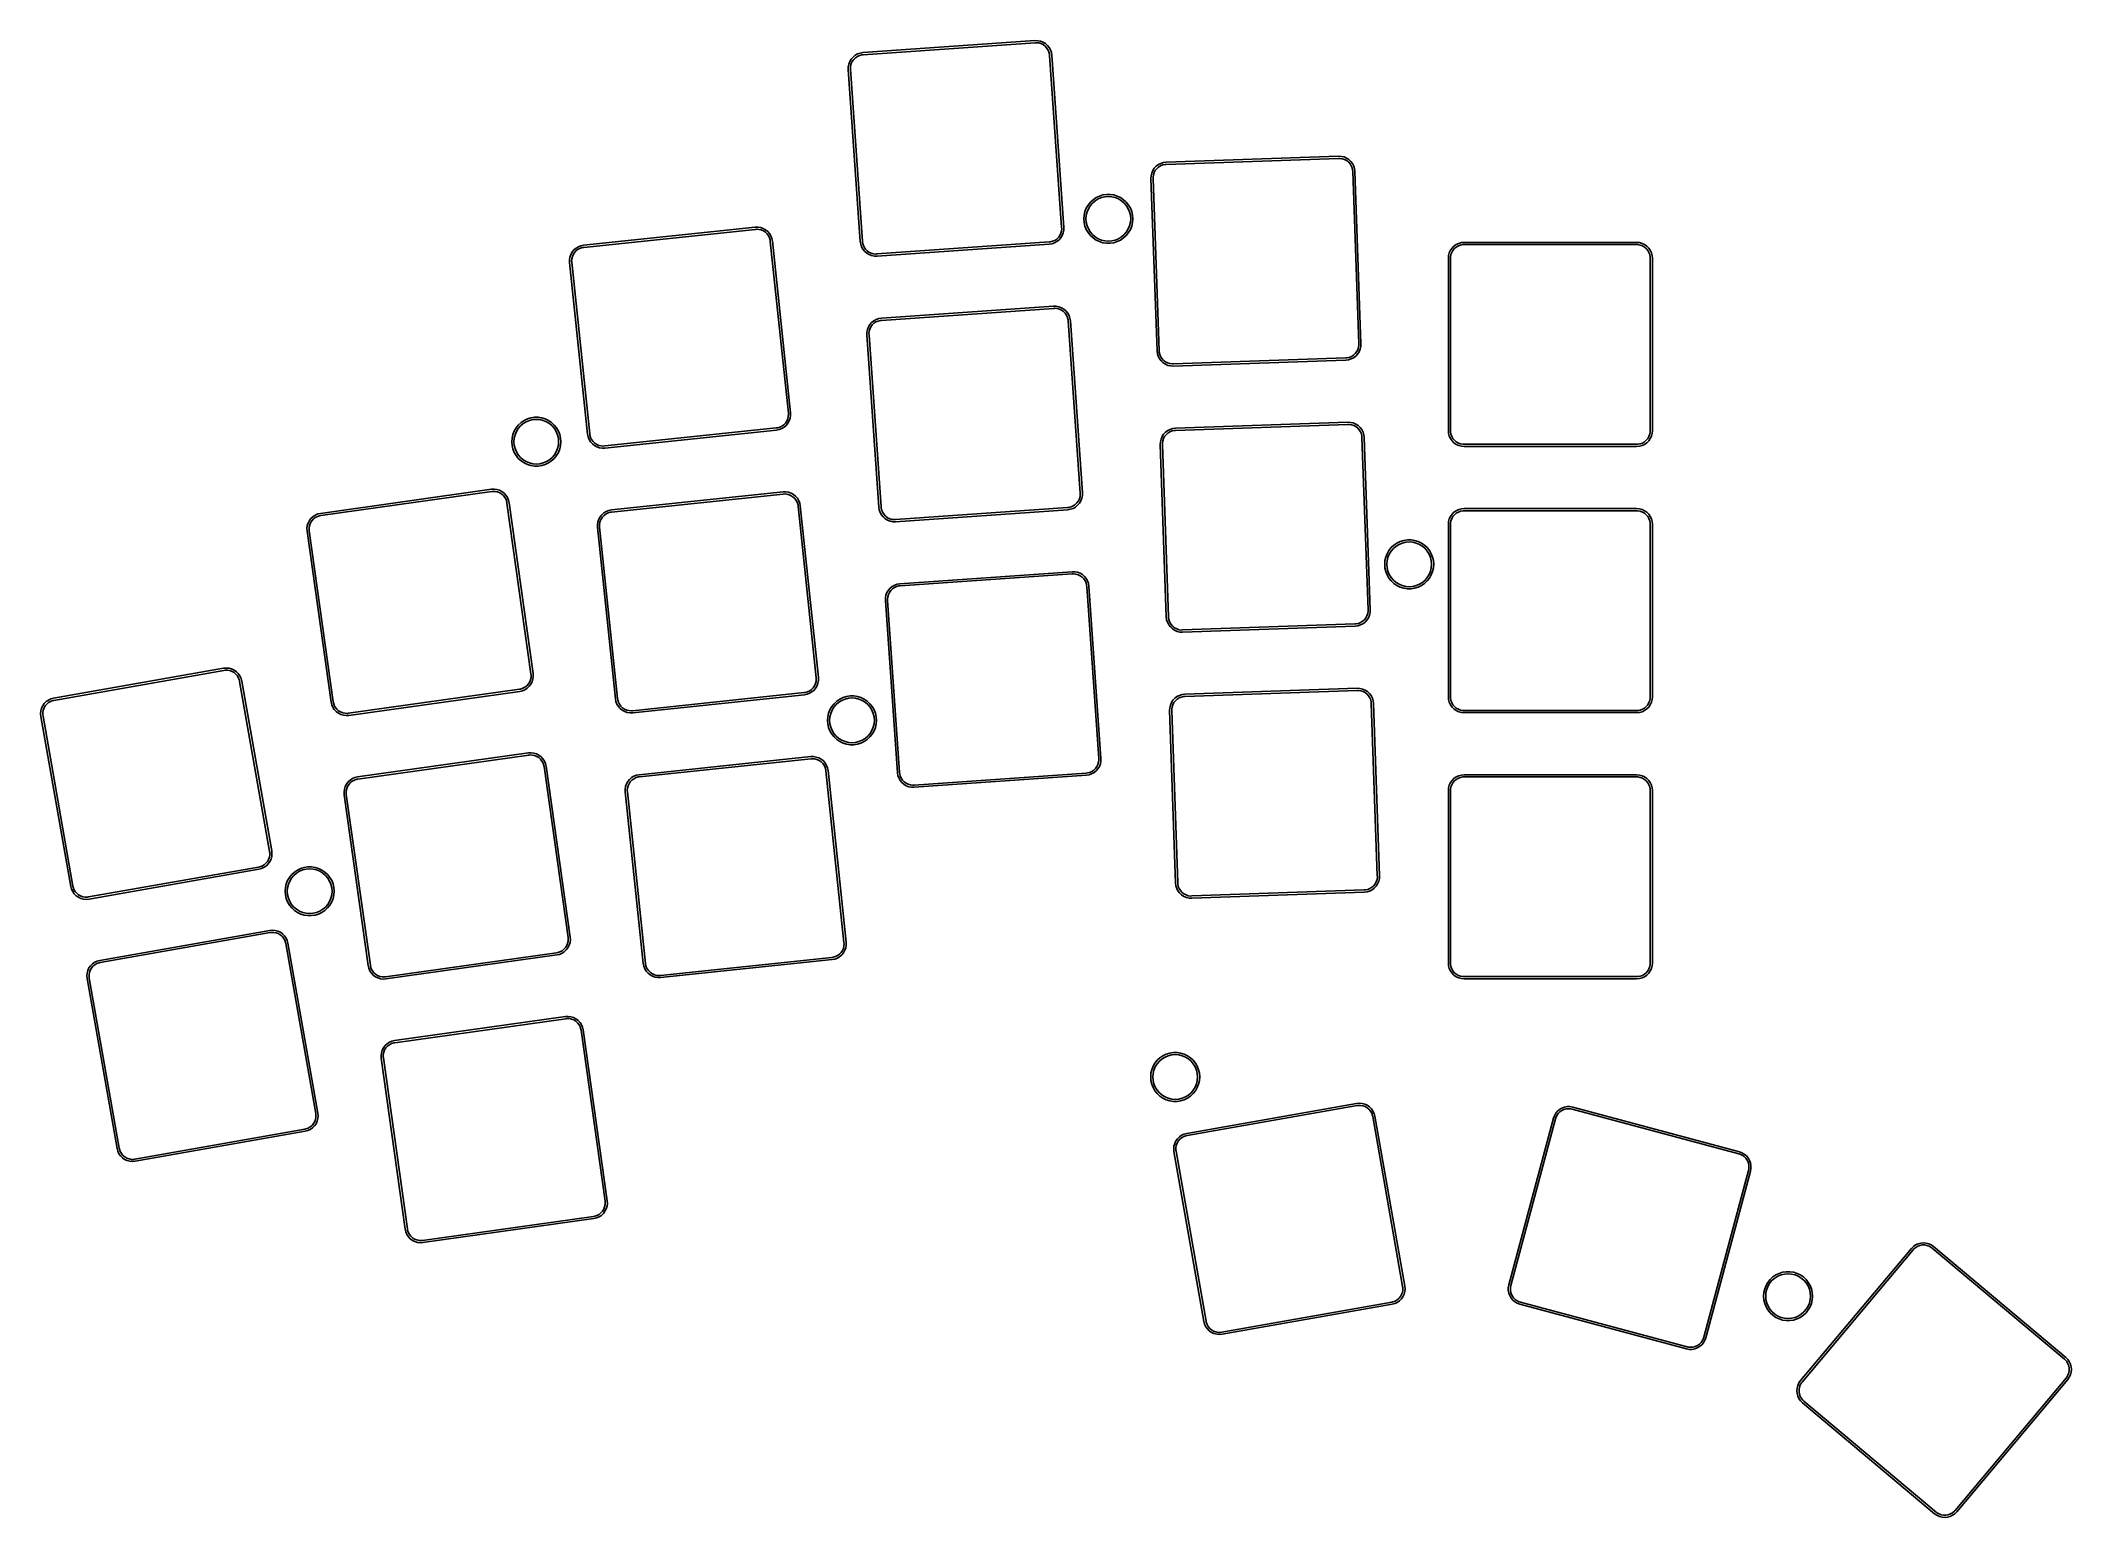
# Model space of a CAD drawing. Extents: x 26 to 165, y -131 to -30.
import ezdxf

# ---------------------------------------------------------------- set-up
doc = ezdxf.new("R2010")
doc.units = 0
doc.layers.add('BLACK', color=7, linetype='CONTINUOUS')

msp = doc.modelspace()

# ---------------------------------------------------------------- linework, layer by layer
at = {"layer": 'BLACK', "linetype": 'CONTINUOUS'}
for p, q in [((82.0207, -31.0562), (93.7919, -30.2331)), ((93.8024, -30.3827), (82.0312, -31.2059)), ((93.7919, -30.2331), (93.7919, -30.2331)), ((93.7919, -30.2331), (93.7919, -30.2331)), ((93.7919, -30.2331), (93.9793, -30.2364)), ((93.8831, -30.3771), (93.8024, -30.3827)), ((93.8024, -30.3827), (93.8024, -30.3827)), ((94.0441, -30.394), (93.8831, -30.3771)), ((93.9793, -30.2364), (94.1632, -30.2721)), ((94.1997, -30.4386), (94.0441, -30.394)), ((94.1632, -30.2721), (94.3382, -30.3393)), ((94.3451, -30.5096), (94.1997, -30.4386)), ((94.3382, -30.3393), (94.4988, -30.4358)), ((94.4761, -30.6047), (94.3451, -30.5096)), ((94.4988, -30.4358), (94.6402, -30.5587)), ((81.0266, -32.0162), (81.0623, -31.8323)), ((81.0623, -31.8323), (81.1295, -31.6573)), ((81.1295, -31.6573), (81.226, -31.4967)), ((81.2288, -31.7958), (81.1842, -31.9514)), ((81.226, -31.4967), (81.3489, -31.3553)), ((81.2998, -31.6504), (81.2288, -31.7958)), ((81.3949, -31.5194), (81.2998, -31.6504)), ((81.3489, -31.3553), (81.4945, -31.2374)), ((81.5113, -31.407), (81.3949, -31.5194)), ((81.4945, -31.2374), (81.6584, -31.1465)), ((81.6455, -31.3165), (81.5113, -31.407)), ((81.7934, -31.2506), (81.6455, -31.3165)), ((81.6584, -31.1465), (81.8356, -31.0855)), ((81.9504, -31.2115), (81.7934, -31.2506)), ((81.8356, -31.0855), (82.0207, -31.0562)), ((82.031, -31.2058), (81.9504, -31.2115)), ((82.0207, -31.0562), (82.0207, -31.0562)), ((82.0207, -31.0562), (82.0207, -31.0562)), ((82.0207, -31.0562), (82.0207, -31.0562)), ((82.0311, -31.2059), (82.031, -31.2058)), ((82.0312, -31.2059), (82.0311, -31.2059)), ((82.0311, -31.2059), (82.0311, -31.2059)), ((82.0312, -31.2059), (82.0312, -31.2059)), ((94.5885, -30.7211), (94.4761, -30.6047)), ((94.679, -30.8553), (94.5885, -30.7211)), ((94.6402, -30.5587), (94.7581, -30.7044)), ((94.7449, -31.0032), (94.679, -30.8553)), ((94.784, -31.1602), (94.7449, -31.0032)), ((94.7581, -30.7044), (94.849, -30.8682)), ((94.7897, -31.241), (94.784, -31.1602)), ((95.6128, -43.0122), (94.7897, -31.241)), ((94.7897, -31.241), (94.7897, -31.241)), ((94.849, -30.8682), (94.91, -31.0454)), ((94.91, -31.0454), (94.9393, -31.2304)), ((94.9393, -31.2304), (94.9393, -31.2305)), ((94.9393, -31.2305), (95.7624, -43.0017)), ((81.0233, -32.2036), (81.0266, -32.0162)), ((81.8464, -43.9748), (81.0233, -32.2036)), ((81.1842, -31.9514), (81.1673, -32.1124)), ((81.1673, -32.1124), (81.1729, -32.1931)), ((81.1729, -32.1931), (81.9961, -43.9644)), ((101.952, -38.9607), (102.079, -38.8237)), ((102.079, -38.8237), (102.229, -38.7109)), ((102.24, -38.881), (102.12, -38.9893)), ((102.229, -38.7109), (102.396, -38.6259)), ((102.377, -38.7953), (102.24, -38.881)), ((102.527, -38.7346), (102.377, -38.7953)), ((102.396, -38.6259), (102.575, -38.5711)), ((102.686, -38.701), (102.527, -38.7346)), ((102.575, -38.5711), (102.761, -38.5483)), ((102.766, -38.6982), (102.686, -38.701)), ((102.761, -38.5482), (114.554, -38.1364)), ((102.761, -38.5483), (102.761, -38.5482)), ((114.559, -38.2863), (102.766, -38.6981)), ((102.766, -38.6981), (102.766, -38.6982)), ((114.554, -38.1364), (114.554, -38.1364)), ((114.554, -38.1364), (114.741, -38.1462)), ((114.64, -38.2835), (114.559, -38.2863)), ((114.559, -38.2863), (114.559, -38.2863)), ((114.8, -38.306), (114.64, -38.2835)), ((114.741, -38.1462), (114.924, -38.1884)), ((114.954, -38.356), (114.8, -38.306)), ((114.924, -38.1884), (115.096, -38.2616)), ((115.097, -38.432), (114.954, -38.356)), ((115.096, -38.2616), (115.253, -38.3636)), ((115.225, -38.5317), (115.097, -38.432)), ((115.333, -38.6519), (115.225, -38.5317)), ((115.253, -38.3636), (115.39, -38.4914)), ((115.419, -38.7892), (115.333, -38.6519)), ((115.39, -38.4914), (115.503, -38.6411)), ((115.479, -38.9393), (115.419, -38.7892)), ((115.503, -38.6411), (115.588, -38.808)), ((115.588, -38.808), (115.643, -38.9872)), ((101.724, -39.6601), (101.734, -39.4729)), ((102.136, -51.4529), (101.724, -39.6601)), ((101.724, -39.6601), (101.724, -39.6601)), ((101.734, -39.4729), (101.776, -39.2904)), ((101.776, -39.2904), (101.85, -39.1179)), ((101.85, -39.1179), (101.952, -38.9607)), ((101.894, -39.4137), (101.871, -39.574)), ((101.871, -39.574), (101.874, -39.6548)), ((101.874, -39.6548), (101.874, -39.6548)), ((101.874, -39.6548), (102.286, -51.4476)), ((101.944, -39.2598), (101.894, -39.4137)), ((102.02, -39.1169), (101.944, -39.2598)), ((102.12, -38.9893), (102.02, -39.1169)), ((115.513, -39.0976), (115.479, -38.9393)), ((115.516, -39.1785), (115.513, -39.0976)), ((115.928, -50.9713), (115.516, -39.1785)), ((115.516, -39.1785), (115.516, -39.1785)), ((115.516, -39.1785), (115.516, -39.1785)), ((115.643, -38.9872), (115.666, -39.1731)), ((115.666, -39.1731), (115.666, -39.1732)), ((115.666, -39.1732), (116.078, -50.966)), ((97.2969, -41.6912), (97.422, -41.4744)), ((97.422, -41.4744), (97.5781, -41.2787)), ((97.5684, -41.5189), (97.443, -41.7235)), ((97.7243, -41.3363), (97.5684, -41.5189)), ((97.5781, -41.2787), (97.7617, -41.1084)), ((97.9069, -41.1804), (97.7243, -41.3363)), ((97.7617, -41.1084), (97.9685, -40.9674)), ((98.1115, -41.055), (97.9069, -41.1804)), ((97.9685, -40.9674), (98.1941, -40.8588)), ((98.3333, -40.9632), (98.1115, -41.055)), ((98.1941, -40.8588), (98.4333, -40.785)), ((98.5667, -40.9071), (98.3333, -40.9632)), ((98.4333, -40.785), (98.6808, -40.7477)), ((98.806, -40.8883), (98.5667, -40.9071)), ((98.6808, -40.7477), (98.9312, -40.7477)), ((99.0453, -40.9071), (98.806, -40.8883)), ((98.9312, -40.7477), (99.1787, -40.785)), ((99.2787, -40.9632), (99.0453, -40.9071)), ((99.1787, -40.785), (99.4179, -40.8588)), ((99.5005, -41.055), (99.2787, -40.9632)), ((99.4179, -40.8588), (99.6435, -40.9674)), ((99.7051, -41.1804), (99.5005, -41.055)), ((99.6435, -40.9674), (99.8503, -41.1084)), ((99.8877, -41.3363), (99.7051, -41.1804)), ((99.8503, -41.1084), (100.034, -41.2787)), ((100.044, -41.5189), (99.8877, -41.3363)), ((100.034, -41.2787), (100.19, -41.4744)), ((100.169, -41.7235), (100.044, -41.5189)), ((100.19, -41.4744), (100.315, -41.6912)), ((62.9251, -44.2239), (74.6605, -42.9904)), ((74.6605, -42.9904), (74.8478, -42.9872)), ((74.6605, -42.9904), (74.6605, -42.9904)), ((74.6605, -42.9904), (74.6605, -42.9904)), ((74.8478, -42.9872), (75.0329, -43.0165)), ((75.0329, -43.0165), (75.2101, -43.0775)), ((95.6184, -43.0929), (95.6128, -43.0122)), ((95.6128, -43.0122), (95.6128, -43.0122)), ((95.6128, -43.0122), (95.6128, -43.0122)), ((95.7624, -43.0017), (95.7592, -43.1891)), ((95.7624, -43.0017), (95.7624, -43.0017)), ((95.7624, -43.0017), (95.7624, -43.0017)), ((97.131, -42.418), (97.1497, -42.1684)), ((97.1497, -42.6676), (97.131, -42.418)), ((97.1497, -42.1684), (97.2054, -41.9243)), ((97.2054, -42.9117), (97.1497, -42.6676)), ((97.2054, -41.9243), (97.2969, -41.6912)), ((97.2969, -43.1448), (97.2054, -42.9117)), ((97.2951, -42.1787), (97.2763, -42.418)), ((97.2763, -42.418), (97.2951, -42.6573)), ((97.3512, -41.9453), (97.2951, -42.1787)), ((97.2951, -42.6573), (97.3512, -42.8907)), ((97.443, -41.7235), (97.3512, -41.9453)), ((97.3512, -42.8907), (97.443, -43.1125)), ((100.261, -41.9453), (100.169, -41.7235)), ((100.169, -43.1125), (100.261, -42.8907)), ((100.317, -42.1787), (100.261, -41.9453)), ((100.261, -42.8907), (100.317, -42.6573)), ((100.315, -41.6912), (100.407, -41.9243)), ((100.407, -42.9117), (100.315, -43.1448)), ((100.336, -42.418), (100.317, -42.1787)), ((100.317, -42.6573), (100.336, -42.418)), ((100.407, -41.9243), (100.462, -42.1684)), ((100.462, -42.6676), (100.407, -42.9117)), ((100.462, -42.1684), (100.481, -42.418)), ((100.481, -42.418), (100.462, -42.6676)), ((62.2642, -44.5462), (62.4056, -44.4233)), ((62.4056, -44.4233), (62.5662, -44.3268)), ((62.7047, -44.4261), (62.5593, -44.4971)), ((62.5662, -44.3268), (62.7412, -44.2596)), ((62.8603, -44.3815), (62.7047, -44.4261)), ((62.7412, -44.2596), (62.9251, -44.2239)), ((62.9408, -44.3731), (62.8603, -44.3815)), ((62.9251, -44.2239), (62.9251, -44.2239)), ((62.9251, -44.2239), (62.9251, -44.2239)), ((74.6761, -43.1396), (62.9408, -44.373)), ((62.9408, -44.373), (62.9408, -44.373)), ((62.9408, -44.373), (62.9408, -44.3731)), ((74.7566, -43.1312), (74.6761, -43.1396)), ((74.6761, -43.1396), (74.6761, -43.1396)), ((74.9181, -43.1425), (74.7566, -43.1312)), ((75.0751, -43.1816), (74.9181, -43.1425)), ((75.223, -43.2474), (75.0751, -43.1816)), ((75.2101, -43.0775), (75.3739, -43.1684)), ((75.3571, -43.338), (75.223, -43.2474)), ((75.4736, -43.4504), (75.3571, -43.338)), ((75.3739, -43.1684), (75.5196, -43.2863)), ((75.5687, -43.5813), (75.4736, -43.4504)), ((75.5196, -43.2863), (75.6425, -43.4277)), ((75.6396, -43.7268), (75.5687, -43.5813)), ((75.6842, -43.8824), (75.6396, -43.7268)), ((75.6425, -43.4277), (75.739, -43.5883)), ((75.6927, -43.9629), (75.6842, -43.8824)), ((75.6928, -43.9629), (75.6927, -43.9629)), ((76.9262, -55.6982), (75.6928, -43.9629)), ((75.6928, -43.9629), (75.6928, -43.9629)), ((75.6928, -43.9629), (75.6928, -43.9629)), ((75.739, -43.5883), (75.8061, -43.7633)), ((75.8061, -43.7633), (75.8418, -43.9469)), ((75.8418, -43.9469), (75.8419, -43.9472)), ((75.8419, -43.9472), (75.8419, -43.9472)), ((75.8419, -43.9472), (75.8419, -43.9472)), ((75.8419, -43.9472), (75.8419, -43.9472)), ((75.8419, -43.9472), (77.0754, -55.6825)), ((81.8465, -43.975), (81.8464, -43.9748)), ((81.8464, -43.9748), (81.8464, -43.9748)), ((81.8464, -43.9748), (81.8464, -43.9748)), ((81.8758, -44.1599), (81.8465, -43.975)), ((81.9368, -44.3371), (81.8758, -44.1599)), ((82.0276, -44.501), (81.9368, -44.3371)), ((81.9961, -43.9644), (81.9961, -43.9644)), ((81.9961, -43.9644), (81.9961, -43.9644)), ((81.9961, -43.9644), (82.0017, -44.0451)), ((82.0017, -44.0451), (82.0409, -44.2022)), ((82.0409, -44.2022), (82.1067, -44.35)), ((82.1067, -44.35), (82.1972, -44.4842)), ((82.9833, -44.8226), (94.7546, -43.9995)), ((94.765, -44.1491), (82.9938, -44.9722)), ((94.7546, -43.9994), (94.8353, -43.9938)), ((94.7546, -43.9995), (94.7546, -43.9994)), ((94.7546, -43.9995), (94.7546, -43.9995)), ((94.7546, -43.9995), (94.7546, -43.9995)), ((94.7653, -44.149), (94.765, -44.1491)), ((94.765, -44.1491), (94.765, -44.1491)), ((94.765, -44.1491), (94.765, -44.1491)), ((94.765, -44.1491), (94.765, -44.1491)), ((94.9501, -44.1197), (94.7653, -44.149)), ((94.8353, -43.9938), (94.9923, -43.9546)), ((95.1273, -44.0587), (94.9501, -44.1197)), ((94.9923, -43.9546), (95.1402, -43.8888)), ((95.2912, -43.9679), (95.1273, -44.0587)), ((95.1402, -43.8888), (95.2744, -43.7983)), ((95.2744, -43.7983), (95.3908, -43.6859)), ((95.4368, -43.85), (95.2912, -43.9679)), ((95.3908, -43.6859), (95.486, -43.5549)), ((95.5597, -43.7086), (95.4368, -43.85)), ((95.486, -43.5549), (95.5569, -43.4095)), ((95.5569, -43.4095), (95.6015, -43.2539)), ((95.6562, -43.548), (95.5597, -43.7086)), ((95.6015, -43.2539), (95.6184, -43.0929)), ((95.7234, -43.373), (95.6562, -43.548)), ((95.7592, -43.1891), (95.7234, -43.373)), ((97.422, -43.3616), (97.2969, -43.1448)), ((97.5781, -43.5573), (97.422, -43.3616)), ((97.443, -43.1125), (97.5684, -43.3171)), ((97.5684, -43.3171), (97.7243, -43.4997)), ((97.7617, -43.7276), (97.5781, -43.5573)), ((97.7243, -43.4997), (97.9069, -43.6556)), ((97.9685, -43.8686), (97.7617, -43.7276)), ((97.9069, -43.6556), (98.1115, -43.781)), ((98.1941, -43.9772), (97.9685, -43.8686)), ((98.1115, -43.781), (98.3333, -43.8728)), ((98.4333, -44.051), (98.1941, -43.9772)), ((98.3333, -43.8728), (98.5667, -43.9289)), ((98.6808, -44.0883), (98.4333, -44.051)), ((98.5667, -43.9289), (98.806, -43.9477)), ((98.9312, -44.0883), (98.6808, -44.0883)), ((98.806, -43.9477), (99.0453, -43.9289)), ((99.1787, -44.051), (98.9312, -44.0883)), ((99.0453, -43.9289), (99.2787, -43.8728)), ((99.4179, -43.9772), (99.1787, -44.051)), ((99.2787, -43.8728), (99.5005, -43.781)), ((99.6435, -43.8686), (99.4179, -43.9772)), ((99.5005, -43.781), (99.7051, -43.6556)), ((99.8503, -43.7276), (99.6435, -43.8686)), ((99.7051, -43.6556), (99.8877, -43.4997)), ((100.034, -43.5573), (99.8503, -43.7276)), ((99.8877, -43.4997), (100.044, -43.3171)), ((100.19, -43.3616), (100.034, -43.5573)), ((100.044, -43.3171), (100.169, -43.1125)), ((100.315, -43.1448), (100.19, -43.3616)), ((122.201, -44.5686), (122.309, -44.4151)), ((122.309, -44.4151), (122.441, -44.2826)), ((122.441, -44.2826), (122.595, -44.1751)), ((122.6, -44.3455), (122.476, -44.4495)), ((122.595, -44.1751), (122.765, -44.0959)), ((122.74, -44.2646), (122.6, -44.3455)), ((122.892, -44.2092), (122.74, -44.2646)), ((122.765, -44.0959), (122.946, -44.0474)), ((123.051, -44.1811), (122.892, -44.2092)), ((122.946, -44.0474), (123.132, -44.0311)), ((123.132, -44.1811), (123.051, -44.1811)), ((123.132, -44.0311), (134.932, -44.0311)), ((123.132, -44.0311), (123.132, -44.0311)), ((134.932, -44.1811), (123.132, -44.1811)), ((123.132, -44.1811), (123.132, -44.1811)), ((134.932, -44.0311), (135.119, -44.0475)), ((135.013, -44.1811), (134.932, -44.1811)), ((135.173, -44.2092), (135.013, -44.1811)), ((135.119, -44.0475), (135.3, -44.0959)), ((135.325, -44.2646), (135.173, -44.2092)), ((135.3, -44.0959), (135.47, -44.1751)), ((135.465, -44.3455), (135.325, -44.2646)), ((135.589, -44.4495), (135.465, -44.3455)), ((135.47, -44.1751), (135.623, -44.2826)), ((135.623, -44.2826), (135.756, -44.4151)), ((135.756, -44.4151), (135.863, -44.5686)), ((61.9651, -45.218), (61.9944, -45.0329)), ((61.9684, -45.4053), (61.9651, -45.218)), ((61.9684, -45.4054), (61.9684, -45.4053)), ((63.2018, -57.1407), (61.9684, -45.4054)), ((61.9944, -45.0329), (62.0554, -44.8557)), ((62.0554, -44.8557), (62.1463, -44.6919)), ((62.1204, -45.1477), (62.1091, -45.3092)), ((62.1091, -45.3092), (62.1175, -45.3897)), ((62.1175, -45.3897), (62.1175, -45.3897)), ((62.1175, -45.3897), (63.351, -57.125)), ((62.1595, -44.9907), (62.1204, -45.1477)), ((62.1463, -44.6919), (62.2642, -44.5462)), ((62.2254, -44.8428), (62.1595, -44.9907)), ((62.3159, -44.7086), (62.2254, -44.8428)), ((62.4283, -44.5922), (62.3159, -44.7086)), ((62.5593, -44.4971), (62.4283, -44.5922)), ((82.1455, -44.6466), (82.0276, -44.501)), ((82.2869, -44.7696), (82.1455, -44.6466)), ((82.1972, -44.4842), (82.3096, -44.6006)), ((82.4476, -44.8661), (82.2869, -44.7696)), ((82.3096, -44.6006), (82.4406, -44.6958)), ((82.4406, -44.6958), (82.5861, -44.7667)), ((82.6225, -44.9332), (82.4476, -44.8661)), ((82.5861, -44.7667), (82.7416, -44.8113)), ((82.8064, -44.969), (82.6225, -44.9332)), ((82.7416, -44.8113), (82.9026, -44.8283)), ((82.9938, -44.9722), (82.8064, -44.969)), ((82.9026, -44.8283), (82.9833, -44.8226)), ((122.057, -45.1061), (122.074, -44.9194)), ((122.057, -56.9061), (122.057, -45.1061)), ((122.057, -45.1061), (122.057, -45.1061)), ((122.074, -44.9194), (122.122, -44.7384)), ((122.122, -44.7384), (122.201, -44.5686)), ((122.235, -44.8658), (122.207, -45.0252)), ((122.207, -45.0252), (122.207, -45.1061)), ((122.207, -45.1061), (122.207, -45.1061)), ((122.207, -45.1061), (122.207, -56.9061)), ((122.291, -44.7137), (122.235, -44.8658)), ((122.372, -44.5735), (122.291, -44.7137)), ((122.476, -44.4495), (122.372, -44.5735)), ((135.693, -44.5735), (135.589, -44.4495)), ((135.774, -44.7137), (135.693, -44.5735)), ((135.829, -44.8658), (135.774, -44.7137)), ((135.857, -45.0252), (135.829, -44.8658)), ((135.857, -45.1061), (135.857, -45.0252)), ((135.857, -56.9061), (135.857, -45.1061)), ((135.857, -45.1061), (135.857, -45.1061)), ((135.857, -45.1061), (135.857, -45.1061)), ((135.863, -44.5686), (135.942, -44.7385)), ((135.942, -44.7385), (135.991, -44.9194)), ((135.991, -44.9194), (136.007, -45.106)), ((136.007, -45.106), (136.007, -45.1061)), ((136.007, -45.1061), (136.007, -56.9061)), ((83.2903, -49.2119), (95.0615, -48.3888)), ((95.072, -48.5384), (83.3007, -49.3615)), ((95.0615, -48.3888), (95.2489, -48.392)), ((95.1527, -48.5328), (95.072, -48.5384)), ((95.072, -48.5384), (95.072, -48.5384)), ((95.3137, -48.5497), (95.1527, -48.5328)), ((95.2489, -48.392), (95.4328, -48.4278)), ((95.4692, -48.5943), (95.3137, -48.5497)), ((95.4328, -48.4278), (95.6077, -48.4949)), ((95.6147, -48.6652), (95.4692, -48.5943)), ((95.6077, -48.4949), (95.7684, -48.5915)), ((95.7684, -48.5915), (95.9098, -48.7144)), ((82.2961, -50.1719), (82.3319, -49.988)), ((82.3319, -49.988), (82.3991, -49.813)), ((82.3991, -49.813), (82.4956, -49.6524)), ((82.4984, -49.9515), (82.4538, -50.1071)), ((82.4956, -49.6524), (82.6185, -49.511)), ((82.5693, -49.8061), (82.4984, -49.9515)), ((82.6645, -49.6751), (82.5693, -49.8061)), ((82.6185, -49.511), (82.7641, -49.3931)), ((82.7809, -49.5627), (82.6645, -49.6751)), ((82.7641, -49.3931), (82.928, -49.3023)), ((82.9151, -49.4722), (82.7809, -49.5627)), ((83.0629, -49.4064), (82.9151, -49.4722)), ((82.928, -49.3023), (83.1052, -49.2413)), ((83.22, -49.3672), (83.0629, -49.4064)), ((83.1052, -49.2413), (83.29, -49.212)), ((83.3007, -49.3616), (83.22, -49.3672)), ((83.29, -49.212), (83.2903, -49.2119)), ((83.2903, -49.2119), (83.2903, -49.2119)), ((83.2903, -49.2119), (83.2903, -49.2119)), ((83.3007, -49.3615), (83.3007, -49.3615)), ((83.3007, -49.3615), (83.3007, -49.3615)), ((83.3007, -49.3615), (83.3007, -49.3616)), ((95.7457, -48.7604), (95.6147, -48.6652)), ((95.8581, -48.8768), (95.7457, -48.7604)), ((95.9486, -49.011), (95.8581, -48.8768)), ((95.9098, -48.7144), (96.0277, -48.86)), ((96.0144, -49.1588), (95.9486, -49.011)), ((96.0536, -49.3159), (96.0144, -49.1588)), ((96.0277, -48.86), (96.1185, -49.0239)), ((96.0592, -49.3966), (96.0536, -49.3159)), ((96.8824, -61.1679), (96.0592, -49.3966)), ((96.0592, -49.3966), (96.0592, -49.3966)), ((96.0592, -49.3966), (96.0592, -49.3966)), ((96.0592, -49.3966), (96.0592, -49.3966)), ((96.1185, -49.0239), (96.1795, -49.2011)), ((96.1795, -49.2011), (96.2088, -49.386)), ((96.2088, -49.386), (96.2089, -49.3862)), ((96.2089, -49.3862), (96.2089, -49.3862)), ((96.2089, -49.3862), (96.2089, -49.3862)), ((96.2089, -49.3862), (96.2089, -49.3862)), ((96.2089, -49.3862), (97.032, -61.1574)), ((82.2929, -50.3593), (82.2961, -50.1719)), ((83.116, -62.1305), (82.2929, -50.3593)), ((82.2929, -50.3593), (82.2929, -50.3593)), ((82.4538, -50.1071), (82.4369, -50.2681)), ((82.4369, -50.2681), (82.4425, -50.3488)), ((82.4425, -50.3488), (82.4425, -50.3488)), ((82.4425, -50.3488), (83.2656, -62.12)), ((115.782, -51.5092), (115.858, -51.3663)), ((115.858, -51.3663), (115.908, -51.2124)), ((115.908, -51.2124), (115.931, -51.0521)), ((115.931, -51.0521), (115.928, -50.9713)), ((115.928, -50.9713), (115.928, -50.9713)), ((116.026, -51.3357), (115.952, -51.5082)), ((116.068, -51.1532), (116.026, -51.3357)), ((116.078, -50.966), (116.068, -51.1532)), ((116.078, -50.966), (116.078, -50.966)), ((116.078, -50.966), (116.078, -50.966)), ((102.136, -51.453), (102.136, -51.4529)), ((102.159, -51.6389), (102.136, -51.453)), ((102.214, -51.8181), (102.159, -51.6389)), ((102.299, -51.985), (102.214, -51.8181)), ((102.286, -51.4476), (102.286, -51.4476)), ((102.286, -51.4476), (102.286, -51.4476)), ((102.286, -51.4476), (102.289, -51.5285)), ((102.289, -51.5285), (102.323, -51.6868)), ((102.412, -52.1347), (102.299, -51.985)), ((102.323, -51.6868), (102.383, -51.8369)), ((102.383, -51.8369), (102.469, -51.9742)), ((102.549, -52.2625), (102.412, -52.1347)), ((102.469, -51.9742), (102.577, -52.0945)), ((102.706, -52.3645), (102.549, -52.2625)), ((102.577, -52.0945), (102.705, -52.1941)), ((102.705, -52.1941), (102.848, -52.2701)), ((102.878, -52.4378), (102.706, -52.3645)), ((102.848, -52.2701), (103.002, -52.3201)), ((103.061, -52.4799), (102.878, -52.4378)), ((103.002, -52.3201), (103.162, -52.3426)), ((103.248, -52.4897), (103.061, -52.4799)), ((103.162, -52.3426), (103.243, -52.3398)), ((103.243, -52.3398), (115.036, -51.928)), ((103.243, -52.3398), (103.243, -52.3398)), ((103.243, -52.3398), (103.243, -52.3398)), ((103.243, -52.3398), (103.243, -52.3398)), ((115.041, -52.0779), (103.248, -52.4897)), ((103.248, -52.4897), (103.248, -52.4897)), ((103.248, -52.4897), (103.248, -52.4897)), ((103.248, -52.4897), (103.248, -52.4897)), ((103.248, -52.4897), (103.248, -52.4897)), ((115.036, -51.928), (115.116, -51.9251)), ((115.036, -51.928), (115.036, -51.928)), ((115.036, -51.928), (115.036, -51.928)), ((115.227, -52.055), (115.041, -52.0779)), ((115.041, -52.0779), (115.041, -52.0779)), ((115.041, -52.0779), (115.041, -52.0779)), ((115.041, -52.0779), (115.041, -52.0779)), ((115.041, -52.0779), (115.041, -52.0779)), ((115.116, -51.9251), (115.275, -51.8915)), ((115.406, -52.0002), (115.227, -52.055)), ((115.275, -51.8915), (115.425, -51.8308)), ((115.573, -51.9152), (115.406, -52.0002)), ((115.425, -51.8308), (115.562, -51.7451)), ((115.562, -51.7451), (115.682, -51.6368)), ((115.723, -51.8024), (115.573, -51.9152)), ((115.682, -51.6368), (115.782, -51.5092)), ((115.85, -51.6654), (115.723, -51.8024)), ((115.952, -51.5082), (115.85, -51.6654)), ((58.0894, -57.1643), (58.1809, -56.9312)), ((58.1809, -56.9312), (58.306, -56.7144)), ((58.306, -56.7144), (58.4621, -56.5187)), ((58.4524, -56.7589), (58.327, -56.9635)), ((58.6083, -56.5763), (58.4524, -56.7589)), ((58.4621, -56.5187), (58.6457, -56.3484)), ((58.7909, -56.4204), (58.6083, -56.5763)), ((58.6457, -56.3484), (58.8525, -56.2074)), ((58.9955, -56.295), (58.7909, -56.4204)), ((58.8525, -56.2074), (59.0781, -56.0988)), ((59.2173, -56.2032), (58.9955, -56.295)), ((59.0781, -56.0988), (59.3173, -56.025)), ((59.4507, -56.1471), (59.2173, -56.2032)), ((59.3173, -56.025), (59.5648, -55.9877)), ((59.69, -56.1283), (59.4507, -56.1471)), ((59.5648, -55.9877), (59.8152, -55.9877)), ((59.9293, -56.1471), (59.69, -56.1283)), ((59.8152, -55.9877), (60.0627, -56.025)), ((60.1627, -56.2032), (59.9293, -56.1471)), ((60.0627, -56.025), (60.3019, -56.0988)), ((60.3845, -56.295), (60.1627, -56.2032)), ((60.3019, -56.0988), (60.5275, -56.2074)), ((60.5891, -56.4204), (60.3845, -56.295)), ((60.5275, -56.2074), (60.7343, -56.3484)), ((60.7717, -56.5763), (60.5891, -56.4204)), ((60.7343, -56.3484), (60.9179, -56.5187)), ((60.9276, -56.7589), (60.7717, -56.5763)), ((60.9179, -56.5187), (61.0739, -56.7144)), ((61.053, -56.9635), (60.9276, -56.7589)), ((61.0739, -56.7144), (61.1991, -56.9312)), ((61.1991, -56.9312), (61.2906, -57.1643)), ((64.3676, -57.9483), (76.103, -56.7148)), ((76.1186, -56.864), (64.3833, -58.0975)), ((76.103, -56.7148), (76.1834, -56.7064)), ((76.103, -56.7148), (76.103, -56.7148)), ((76.103, -56.7148), (76.103, -56.7148)), ((76.1187, -56.864), (76.1186, -56.864)), ((76.3026, -56.8282), (76.1187, -56.864)), ((76.1834, -56.7064), (76.339, -56.6617)), ((76.4775, -56.7611), (76.3026, -56.8282)), ((76.339, -56.6617), (76.4845, -56.5908)), ((76.6381, -56.6646), (76.4775, -56.7611)), ((76.4845, -56.5908), (76.6154, -56.4957)), ((76.6154, -56.4957), (76.7279, -56.3792)), ((76.7796, -56.5417), (76.6381, -56.6646)), ((76.7279, -56.3792), (76.8184, -56.2451)), ((76.8975, -56.396), (76.7796, -56.5417)), ((76.8184, -56.2451), (76.8842, -56.0972)), ((76.8842, -56.0972), (76.9234, -55.9402)), ((76.9883, -56.2321), (76.8975, -56.396)), ((76.9234, -55.9402), (76.9347, -55.7787)), ((76.9347, -55.7787), (76.9262, -55.6982)), ((76.9262, -55.6982), (76.9262, -55.6982)), ((76.9262, -55.6982), (76.9262, -55.6982)), ((77.0493, -56.055), (76.9883, -56.2321)), ((77.0787, -55.8699), (77.0493, -56.055)), ((77.0754, -55.6825), (77.0754, -55.6825)), ((77.0754, -55.6825), (77.0787, -55.8699)), ((102.715, -57.0126), (102.864, -56.8998)), ((102.864, -56.8998), (103.031, -56.8148)), ((103.162, -56.9235), (103.012, -56.9841)), ((103.031, -56.8148), (103.21, -56.76)), ((103.321, -56.8899), (103.162, -56.9235)), ((103.21, -56.76), (103.396, -56.7371)), ((103.402, -56.887), (103.321, -56.8899)), ((103.396, -56.7371), (115.189, -56.3253)), ((103.396, -56.7371), (103.396, -56.7371)), ((103.396, -56.7371), (103.396, -56.7371)), ((103.396, -56.7371), (103.396, -56.7371)), ((103.396, -56.7371), (103.396, -56.7371)), ((115.194, -56.4752), (103.402, -56.887)), ((103.402, -56.887), (103.402, -56.887)), ((103.402, -56.887), (103.402, -56.887)), ((115.189, -56.3253), (115.376, -56.3351)), ((115.189, -56.3253), (115.189, -56.3253)), ((115.189, -56.3253), (115.189, -56.3253)), ((115.189, -56.3253), (115.189, -56.3253)), ((115.275, -56.4724), (115.194, -56.4752)), ((115.194, -56.4752), (115.194, -56.4752)), ((115.194, -56.4752), (115.194, -56.4752)), ((115.194, -56.4752), (115.194, -56.4752)), ((115.436, -56.4949), (115.275, -56.4724)), ((115.376, -56.3351), (115.559, -56.3773)), ((115.589, -56.5449), (115.436, -56.4949)), ((115.559, -56.3773), (115.731, -56.4505)), ((115.732, -56.6209), (115.589, -56.5449)), ((115.731, -56.4505), (115.889, -56.5525)), ((115.86, -56.7206), (115.732, -56.6209)), ((115.968, -56.8408), (115.86, -56.7206)), ((115.889, -56.5525), (116.026, -56.6803)), ((116.054, -56.9781), (115.968, -56.8408)), ((116.026, -56.6803), (116.138, -56.83)), ((116.138, -56.83), (116.223, -56.9969)), ((122.074, -57.0928), (122.057, -56.9061)), ((122.057, -56.9061), (122.057, -56.9061)), ((122.057, -56.9061), (122.057, -56.9061)), ((122.207, -56.9061), (122.207, -56.9062)), ((122.207, -56.9062), (122.207, -56.987)), ((135.857, -56.987), (135.857, -56.9061)), ((135.857, -56.9061), (135.857, -56.9061)), ((136.007, -56.9061), (135.991, -57.0928)), ((136.007, -56.9061), (136.007, -56.9061)), ((58.015, -57.658), (58.0337, -57.4084)), ((58.0337, -57.9076), (58.015, -57.658)), ((58.0337, -57.4084), (58.0894, -57.1643)), ((58.0894, -58.1517), (58.0337, -57.9076)), ((58.1809, -58.3848), (58.0894, -58.1517)), ((58.1791, -57.4187), (58.1603, -57.658)), ((58.1603, -57.658), (58.1791, -57.8973)), ((58.2352, -57.1853), (58.1791, -57.4187)), ((58.1791, -57.8973), (58.2352, -58.1307)), ((58.327, -56.9635), (58.2352, -57.1853)), ((58.2352, -58.1307), (58.327, -58.3525)), ((61.1448, -57.1853), (61.053, -56.9635)), ((61.053, -58.3525), (61.1448, -58.1307)), ((61.2009, -57.4187), (61.1448, -57.1853)), ((61.1448, -58.1307), (61.2009, -57.8973)), ((61.2906, -58.1517), (61.1991, -58.3848)), ((61.2197, -57.658), (61.2009, -57.4187)), ((61.2009, -57.8973), (61.2197, -57.658)), ((61.2906, -57.1643), (61.3463, -57.4084)), ((61.3463, -57.9076), (61.2906, -58.1517)), ((61.3463, -57.4084), (61.365, -57.658)), ((61.365, -57.658), (61.3463, -57.9076)), ((63.2375, -57.3247), (63.2018, -57.1407)), ((63.2018, -57.1407), (63.2018, -57.1407)), ((63.2018, -57.1407), (63.2018, -57.1407)), ((63.3047, -57.4996), (63.2375, -57.3247)), ((63.4012, -57.6602), (63.3047, -57.4996)), ((63.351, -57.125), (63.351, -57.1253)), ((63.351, -57.1253), (63.3594, -57.2055)), ((63.3594, -57.2055), (63.404, -57.3611)), ((63.5241, -57.8016), (63.4012, -57.6602)), ((63.404, -57.3611), (63.475, -57.5066)), ((63.475, -57.5066), (63.5701, -57.6375)), ((63.6698, -57.9196), (63.5241, -57.8016)), ((63.5701, -57.6375), (63.6865, -57.75)), ((63.8337, -58.0104), (63.6698, -57.9196)), ((63.6865, -57.75), (63.8207, -57.8405)), ((63.8207, -57.8405), (63.9686, -57.9063)), ((64.0108, -58.0714), (63.8337, -58.0104)), ((63.9686, -57.9063), (64.1257, -57.9454)), ((64.1959, -58.1007), (64.0108, -58.0714)), ((64.1257, -57.9454), (64.2871, -57.9567)), ((64.3833, -58.0975), (64.1959, -58.1007)), ((64.2871, -57.9567), (64.3676, -57.9483)), ((64.3676, -57.9483), (64.3676, -57.9483)), ((102.36, -57.849), (102.369, -57.6619)), ((102.771, -69.6418), (102.36, -57.849)), ((102.36, -57.849), (102.36, -57.849)), ((102.369, -57.6619), (102.411, -57.4793)), ((102.411, -57.4793), (102.485, -57.3068)), ((102.485, -57.3068), (102.587, -57.1496)), ((102.529, -57.6026), (102.507, -57.7629)), ((102.507, -57.7629), (102.509, -57.8437)), ((102.509, -57.8437), (102.509, -57.8437)), ((102.509, -57.8437), (102.921, -69.6366)), ((102.579, -57.4487), (102.529, -57.6026)), ((102.655, -57.3058), (102.579, -57.4487)), ((102.587, -57.1496), (102.715, -57.0126)), ((102.755, -57.1782), (102.655, -57.3058)), ((102.875, -57.0699), (102.755, -57.1782)), ((103.012, -56.9841), (102.875, -57.0699)), ((116.115, -57.1282), (116.054, -56.9781)), ((116.148, -57.2865), (116.115, -57.1282)), ((116.151, -57.3674), (116.148, -57.2865)), ((116.563, -69.1602), (116.151, -57.3674)), ((116.151, -57.3674), (116.151, -57.3674)), ((116.151, -57.3674), (116.151, -57.3674)), ((116.223, -56.9969), (116.278, -57.1761)), ((116.278, -57.1761), (116.301, -57.362)), ((116.301, -57.362), (116.301, -57.3621)), ((116.301, -57.3621), (116.713, -69.1549)), ((122.122, -57.2738), (122.074, -57.0928)), ((122.201, -57.4436), (122.122, -57.2738)), ((122.309, -57.5971), (122.201, -57.4436)), ((122.207, -56.987), (122.235, -57.1464)), ((122.235, -57.1464), (122.291, -57.2985)), ((122.291, -57.2985), (122.372, -57.4387)), ((122.441, -57.7296), (122.309, -57.5971)), ((122.372, -57.4387), (122.476, -57.5627)), ((122.595, -57.8371), (122.441, -57.7296)), ((122.476, -57.5627), (122.6, -57.6667)), ((122.765, -57.9163), (122.595, -57.8371)), ((122.6, -57.6667), (122.74, -57.7477)), ((122.74, -57.7477), (122.892, -57.803)), ((122.946, -57.9648), (122.765, -57.9163)), ((122.892, -57.803), (123.051, -57.8311)), ((123.132, -57.9811), (122.946, -57.9648)), ((123.051, -57.8311), (123.132, -57.8311)), ((123.132, -57.8311), (134.932, -57.8311)), ((134.932, -57.9811), (123.132, -57.9811)), ((134.932, -57.8311), (134.932, -57.8311)), ((134.932, -57.8311), (135.013, -57.8311)), ((135.119, -57.9648), (134.932, -57.9811)), ((134.932, -57.9811), (134.932, -57.9811)), ((135.013, -57.8311), (135.173, -57.803)), ((135.3, -57.9163), (135.119, -57.9648)), ((135.173, -57.803), (135.325, -57.7476)), ((135.47, -57.8371), (135.3, -57.9163)), ((135.325, -57.7476), (135.465, -57.6667)), ((135.465, -57.6667), (135.589, -57.5627)), ((135.623, -57.7296), (135.47, -57.8371)), ((135.589, -57.5627), (135.693, -57.4387)), ((135.756, -57.5971), (135.623, -57.7296)), ((135.693, -57.4387), (135.774, -57.2985)), ((135.863, -57.4436), (135.756, -57.5971)), ((135.774, -57.2985), (135.829, -57.1464)), ((135.829, -57.1464), (135.857, -56.987)), ((135.942, -57.2738), (135.863, -57.4436)), ((135.991, -57.0928), (135.942, -57.2738)), ((58.306, -58.6016), (58.1809, -58.3848)), ((58.4621, -58.7973), (58.306, -58.6016)), ((58.327, -58.3525), (58.4524, -58.5571)), ((58.4524, -58.5571), (58.6083, -58.7397)), ((58.6457, -58.9676), (58.4621, -58.7973)), ((58.6083, -58.7397), (58.7909, -58.8956)), ((58.8525, -59.1086), (58.6457, -58.9676)), ((58.7909, -58.8956), (58.9955, -59.021)), ((59.0781, -59.2172), (58.8525, -59.1086)), ((58.9955, -59.021), (59.2173, -59.1128)), ((59.3173, -59.291), (59.0781, -59.2172)), ((59.2173, -59.1128), (59.4507, -59.1689)), ((59.5648, -59.3283), (59.3173, -59.291)), ((59.4507, -59.1689), (59.69, -59.1877)), ((59.8152, -59.3283), (59.5648, -59.3283)), ((59.69, -59.1877), (59.9293, -59.1689)), ((60.0627, -59.291), (59.8152, -59.3283)), ((59.9293, -59.1689), (60.1627, -59.1128)), ((60.3019, -59.2172), (60.0627, -59.291)), ((60.1627, -59.1128), (60.3845, -59.021)), ((60.5275, -59.1086), (60.3019, -59.2172)), ((60.3845, -59.021), (60.5891, -58.8956)), ((60.7343, -58.9676), (60.5275, -59.1086)), ((60.5891, -58.8956), (60.7717, -58.7397)), ((60.9179, -58.7973), (60.7343, -58.9676)), ((60.7717, -58.7397), (60.9276, -58.5571)), ((61.0739, -58.6016), (60.9179, -58.7973)), ((60.9276, -58.5571), (61.053, -58.3525)), ((61.1991, -58.3848), (61.0739, -58.6016)), ((44.934, -62.5556), (56.6191, -60.9134)), ((56.64, -61.0619), (44.9548, -62.7042)), ((56.6191, -60.9134), (56.8062, -60.9036)), ((56.6191, -60.9134), (56.6191, -60.9134)), ((56.6191, -60.9134), (56.6191, -60.9134)), ((56.7201, -61.0507), (56.64, -61.0619)), ((56.64, -61.0619), (56.64, -61.0619)), ((56.8819, -61.0563), (56.7201, -61.0507)), ((56.8062, -60.9036), (56.9922, -60.9264)), ((57.0402, -61.09), (56.8819, -61.0563)), ((56.9922, -60.9264), (57.1714, -60.9812)), ((57.1902, -61.1506), (57.0402, -61.09)), ((57.1714, -60.9812), (57.3384, -61.0663)), ((57.3384, -61.0663), (57.488, -61.1791)), ((64.8275, -62.3242), (76.5629, -61.0907)), ((76.5629, -61.0907), (76.7502, -61.0875)), ((76.5629, -61.0907), (76.5629, -61.0907)), ((76.5629, -61.0907), (76.5629, -61.0907)), ((76.5629, -61.0907), (76.5629, -61.0907)), ((76.7502, -61.0875), (76.9353, -61.1168)), ((57.3275, -61.2364), (57.1902, -61.1506)), ((57.4478, -61.3447), (57.3275, -61.2364)), ((57.5474, -61.4722), (57.4478, -61.3447)), ((57.488, -61.1791), (57.6158, -61.3161)), ((57.6234, -61.6151), (57.5474, -61.4722)), ((57.6158, -61.3161), (57.7178, -61.4733)), ((57.6734, -61.7691), (57.6234, -61.6151)), ((57.6847, -61.8492), (57.6734, -61.7691)), ((59.327, -73.5344), (57.6847, -61.8492)), ((57.6847, -61.8492), (57.6847, -61.8492)), ((57.6847, -61.8492), (57.6847, -61.8492)), ((57.6847, -61.8492), (57.6847, -61.8492)), ((57.7178, -61.4733), (57.7911, -61.6458)), ((57.7911, -61.6458), (57.8331, -61.8281)), ((57.8331, -61.8281), (57.8333, -61.8283)), ((57.8333, -61.8283), (57.8333, -61.8283)), ((57.8333, -61.8283), (57.8333, -61.8283)), ((57.8333, -61.8283), (57.8333, -61.8283)), ((57.8333, -61.8283), (59.4755, -73.5135)), ((64.308, -62.5236), (64.4687, -62.4271)), ((64.4687, -62.4271), (64.6436, -62.3599)), ((64.7627, -62.4818), (64.6071, -62.5264)), ((64.6436, -62.3599), (64.8275, -62.3242)), ((64.8432, -62.4734), (64.7627, -62.4818)), ((64.8275, -62.3242), (64.8275, -62.3242)), ((76.5786, -61.2399), (64.8432, -62.4733)), ((64.8432, -62.4733), (64.8432, -62.4734)), ((76.6591, -61.2314), (76.5786, -61.2399)), ((76.5786, -61.2399), (76.5786, -61.2399)), ((76.5786, -61.2399), (76.5786, -61.2399)), ((76.5786, -61.2399), (76.5786, -61.2399)), ((76.8205, -61.2427), (76.6591, -61.2314)), ((76.9776, -61.2819), (76.8205, -61.2427)), ((76.9353, -61.1168), (77.1125, -61.1778)), ((77.1254, -61.3477), (76.9776, -61.2819)), ((77.1125, -61.1778), (77.2764, -61.2686)), ((77.2596, -61.4382), (77.1254, -61.3477)), ((77.376, -61.5507), (77.2596, -61.4382)), ((77.2764, -61.2686), (77.422, -61.3865)), ((77.4712, -61.6816), (77.376, -61.5507)), ((77.422, -61.3865), (77.545, -61.528)), ((77.5421, -61.8271), (77.4712, -61.6816)), ((77.5867, -61.9827), (77.5421, -61.8271)), ((77.545, -61.528), (77.6415, -61.6886)), ((77.5952, -62.0631), (77.5867, -61.9827)), ((77.5952, -62.0632), (77.5952, -62.0631)), ((78.8286, -73.7985), (77.5952, -62.0632)), ((77.6415, -61.6886), (77.7086, -61.8635)), ((77.7086, -61.8635), (77.7444, -62.0475)), ((77.7444, -62.0475), (77.7444, -62.0475)), ((77.7444, -62.0475), (78.9778, -73.7828)), ((83.116, -62.1306), (83.116, -62.1305)), ((83.1453, -62.3156), (83.116, -62.1306)), ((83.2063, -62.4928), (83.1453, -62.3156)), ((83.2656, -62.12), (83.2656, -62.12)), ((83.2656, -62.12), (83.2713, -62.2008)), ((83.2713, -62.2008), (83.3104, -62.3578)), ((83.3104, -62.3578), (83.3763, -62.5057)), ((84.2529, -62.9783), (96.0241, -62.1551)), ((96.0346, -62.3048), (84.2634, -63.1279)), ((96.0241, -62.1551), (96.0241, -62.1551)), ((96.0241, -62.1551), (96.0241, -62.1551)), ((96.0241, -62.1551), (96.0243, -62.1552)), ((96.0243, -62.1552), (96.1049, -62.1495)), ((96.2197, -62.2755), (96.0346, -62.3048)), ((96.0346, -62.3048), (96.0346, -62.3048)), ((96.0346, -62.3048), (96.0346, -62.3048)), ((96.0346, -62.3048), (96.0346, -62.3048)), ((96.1049, -62.1495), (96.2619, -62.1104)), ((96.3969, -62.2145), (96.2197, -62.2755)), ((96.2619, -62.1104), (96.4098, -62.0445)), ((96.5608, -62.1236), (96.3969, -62.2145)), ((96.4098, -62.0445), (96.544, -61.954)), ((96.544, -61.954), (96.6604, -61.8416)), ((96.7064, -62.0057), (96.5608, -62.1236)), ((96.6604, -61.8416), (96.7555, -61.7106)), ((96.8293, -61.8643), (96.7064, -62.0057)), ((96.7555, -61.7106), (96.8265, -61.5652)), ((96.8265, -61.5652), (96.8711, -61.4096)), ((96.9258, -61.7037), (96.8293, -61.8643)), ((96.8711, -61.4096), (96.888, -61.2486)), ((96.888, -61.2486), (96.8824, -61.1679)), ((96.8824, -61.1679), (96.8824, -61.1679)), ((96.993, -61.5287), (96.9258, -61.7037)), ((97.0287, -61.3448), (96.993, -61.5287)), ((97.032, -61.1574), (97.0287, -61.3448)), ((122.309, -62.6151), (122.441, -62.4826)), ((122.441, -62.4826), (122.595, -62.3751)), ((122.595, -62.3751), (122.765, -62.2959)), ((122.74, -62.4646), (122.6, -62.5455)), ((122.892, -62.4092), (122.74, -62.4646)), ((122.765, -62.2959), (122.946, -62.2474)), ((123.051, -62.3811), (122.892, -62.4092)), ((122.946, -62.2474), (123.132, -62.2311)), ((123.132, -62.3811), (123.051, -62.3811)), ((123.132, -62.2311), (134.932, -62.2311)), ((123.132, -62.2311), (123.132, -62.2311)), ((134.932, -62.3811), (123.132, -62.3811)), ((123.132, -62.3811), (123.132, -62.3811)), ((134.932, -62.2311), (135.119, -62.2475)), ((135.013, -62.3811), (134.932, -62.3811)), ((135.173, -62.4092), (135.013, -62.3811)), ((135.119, -62.2475), (135.3, -62.2959)), ((135.325, -62.4646), (135.173, -62.4092)), ((135.3, -62.2959), (135.47, -62.3751)), ((135.465, -62.5455), (135.325, -62.4646)), ((135.47, -62.3751), (135.623, -62.4826)), ((135.623, -62.4826), (135.756, -62.6151)), ((44.0092, -63.5827), (44.0321, -63.3967)), ((44.019, -63.7698), (44.0092, -63.5827)), ((45.6613, -75.455), (44.019, -63.7698)), ((44.019, -63.7698), (44.019, -63.7698)), ((44.0321, -63.3967), (44.0868, -63.2175)), ((44.0868, -63.2175), (44.1719, -63.0505)), ((44.162, -63.507), (44.1563, -63.6688)), ((44.1563, -63.6688), (44.1676, -63.7489)), ((44.1956, -63.3487), (44.162, -63.507)), ((44.1676, -63.7489), (44.1676, -63.7489)), ((44.1676, -63.7489), (45.8098, -75.4341)), ((44.1719, -63.0505), (44.2847, -62.9009)), ((44.2562, -63.1986), (44.1956, -63.3487)), ((44.342, -63.0614), (44.2562, -63.1986)), ((44.2847, -62.9009), (44.4217, -62.7731)), ((44.4503, -62.9411), (44.342, -63.0614)), ((44.4217, -62.7731), (44.5789, -62.671)), ((44.5779, -62.8414), (44.4503, -62.9411)), ((44.7208, -62.7655), (44.5779, -62.8414)), ((44.5789, -62.671), (44.7514, -62.5978)), ((44.8747, -62.7154), (44.7208, -62.7655)), ((44.7514, -62.5978), (44.9339, -62.5556)), ((44.9548, -62.7042), (44.8747, -62.7154)), ((44.9339, -62.5556), (44.934, -62.5556)), ((44.934, -62.5556), (44.934, -62.5556)), ((44.934, -62.5556), (44.934, -62.5556)), ((44.9548, -62.7042), (44.9548, -62.7042)), ((44.9548, -62.7042), (44.9548, -62.7042)), ((44.9548, -62.7042), (44.9548, -62.7042)), ((44.9548, -62.7042), (44.9548, -62.7042)), ((63.8675, -63.3183), (63.8968, -63.1332)), ((63.8708, -63.5056), (63.8675, -63.3183)), ((65.1042, -75.241), (63.8708, -63.5056)), ((63.8708, -63.5056), (63.8708, -63.5056)), ((63.8968, -63.1332), (63.9578, -62.956)), ((63.9578, -62.956), (64.0487, -62.7922)), ((64.0228, -63.248), (64.0115, -63.4095)), ((64.0115, -63.4095), (64.02, -63.49)), ((64.02, -63.49), (64.02, -63.49)), ((64.02, -63.49), (65.2534, -75.2253)), ((64.062, -63.091), (64.0228, -63.248)), ((64.0487, -62.7922), (64.1666, -62.6465)), ((64.1278, -62.9431), (64.062, -63.091)), ((64.2183, -62.8089), (64.1278, -62.9431)), ((64.1666, -62.6465), (64.308, -62.5236)), ((64.3307, -62.6925), (64.2183, -62.8089)), ((64.4617, -62.5974), (64.3307, -62.6925)), ((64.6071, -62.5264), (64.4617, -62.5974)), ((83.2972, -62.6566), (83.2063, -62.4928)), ((83.4151, -62.8023), (83.2972, -62.6566)), ((83.3763, -62.5057), (83.4668, -62.6399)), ((83.5565, -62.9252), (83.4151, -62.8023)), ((83.4668, -62.6399), (83.5792, -62.7563)), ((83.7171, -63.0217), (83.5565, -62.9252)), ((83.5792, -62.7563), (83.7101, -62.8514)), ((83.7101, -62.8514), (83.8556, -62.9224)), ((83.8921, -63.0889), (83.7171, -63.0217)), ((83.8556, -62.9224), (84.0112, -62.967)), ((84.076, -63.1246), (83.8921, -63.0889)), ((84.0112, -62.967), (84.1722, -62.9839)), ((84.2634, -63.1279), (84.076, -63.1246)), ((84.1722, -62.9839), (84.2529, -62.9783)), ((84.2634, -63.1279), (84.2634, -63.1279)), ((84.2634, -63.1279), (84.2634, -63.1279)), ((122.057, -63.3061), (122.074, -63.1194)), ((122.057, -75.1061), (122.057, -63.3061)), ((122.057, -63.3061), (122.057, -63.3061)), ((122.074, -63.1194), (122.122, -62.9384)), ((122.122, -62.9384), (122.201, -62.7686)), ((122.201, -62.7686), (122.309, -62.6151)), ((122.235, -63.0658), (122.207, -63.2252)), ((122.207, -63.2252), (122.207, -63.3061)), ((122.207, -63.3061), (122.207, -63.3061)), ((122.207, -63.3061), (122.207, -75.1061)), ((122.291, -62.9137), (122.235, -63.0658)), ((122.372, -62.7735), (122.291, -62.9137)), ((122.476, -62.6495), (122.372, -62.7735)), ((122.6, -62.5455), (122.476, -62.6495)), ((135.589, -62.6495), (135.465, -62.5455)), ((135.693, -62.7735), (135.589, -62.6495)), ((135.774, -62.9137), (135.693, -62.7735)), ((135.756, -62.6151), (135.863, -62.7686)), ((135.829, -63.0658), (135.774, -62.9137)), ((135.857, -63.2252), (135.829, -63.0658)), ((135.857, -63.3061), (135.857, -63.2252)), ((135.857, -75.1061), (135.857, -63.3061)), ((135.857, -63.3061), (135.857, -63.3061)), ((135.857, -63.3061), (135.857, -63.3061)), ((135.863, -62.7686), (135.942, -62.9384)), ((135.942, -62.9384), (135.991, -63.1195)), ((135.991, -63.1195), (136.007, -63.306)), ((136.007, -63.306), (136.007, -63.3061)), ((136.007, -63.3061), (136.007, -75.1061)), ((117.871, -65.3132), (117.996, -65.0964)), ((117.996, -65.0964), (118.152, -64.9007)), ((118.142, -65.1409), (118.017, -65.3455)), ((118.298, -64.9583), (118.142, -65.1409)), ((118.152, -64.9007), (118.336, -64.7304)), ((118.481, -64.8024), (118.298, -64.9583)), ((118.336, -64.7304), (118.542, -64.5894)), ((118.686, -64.677), (118.481, -64.8024)), ((118.542, -64.5894), (118.768, -64.4808)), ((118.907, -64.5852), (118.686, -64.677)), ((118.768, -64.4808), (119.007, -64.407)), ((119.141, -64.5291), (118.907, -64.5852)), ((119.007, -64.407), (119.255, -64.3697)), ((119.38, -64.5103), (119.141, -64.5291)), ((119.255, -64.3697), (119.505, -64.3697)), ((119.619, -64.5291), (119.38, -64.5103)), ((119.505, -64.3697), (119.753, -64.407)), ((119.853, -64.5852), (119.619, -64.5291)), ((119.753, -64.407), (119.992, -64.4808)), ((120.074, -64.677), (119.853, -64.5852)), ((119.992, -64.4808), (120.218, -64.5894)), ((120.279, -64.8024), (120.074, -64.677)), ((120.218, -64.5894), (120.424, -64.7304)), ((120.462, -64.9583), (120.279, -64.8024)), ((120.424, -64.7304), (120.608, -64.9007)), ((120.618, -65.1409), (120.462, -64.9583)), ((120.608, -64.9007), (120.764, -65.0964)), ((120.743, -65.3455), (120.618, -65.1409)), ((120.764, -65.0964), (120.889, -65.3132)), ((84.5598, -67.3676), (96.3311, -66.5444)), ((96.3311, -66.5444), (96.5184, -66.5477)), ((96.3311, -66.5444), (96.3311, -66.5444)), ((96.3311, -66.5444), (96.3311, -66.5444)), ((96.3311, -66.5444), (96.3311, -66.5444)), ((96.5184, -66.5477), (96.7024, -66.5834)), ((96.7024, -66.5834), (96.8773, -66.6506)), ((96.8773, -66.6506), (97.0379, -66.7471)), ((117.705, -66.04), (117.724, -65.7904)), ((117.724, -66.2896), (117.705, -66.04)), ((117.724, -65.7904), (117.779, -65.5463)), ((117.779, -66.5337), (117.724, -66.2896)), ((117.779, -65.5463), (117.871, -65.3132)), ((117.871, -66.7668), (117.779, -66.5337)), ((117.869, -65.8007), (117.85, -66.04)), ((117.85, -66.04), (117.869, -66.2793)), ((117.925, -65.5673), (117.869, -65.8007)), ((117.869, -66.2793), (117.925, -66.5127)), ((118.017, -65.3455), (117.925, -65.5673)), ((117.925, -66.5127), (118.017, -66.7345)), ((120.835, -65.5673), (120.743, -65.3455)), ((120.743, -66.7345), (120.835, -66.5127)), ((120.891, -65.8007), (120.835, -65.5673)), ((120.835, -66.5127), (120.891, -66.2793)), ((120.889, -65.3132), (120.981, -65.5463)), ((120.981, -66.5337), (120.889, -66.7668)), ((120.91, -66.04), (120.891, -65.8007)), ((120.891, -66.2793), (120.91, -66.04)), ((120.981, -65.5463), (121.036, -65.7904)), ((121.036, -66.2896), (120.981, -66.5337)), ((121.036, -65.7904), (121.055, -66.04)), ((121.055, -66.04), (121.036, -66.2896)), ((83.6014, -68.1436), (83.6686, -67.9687)), ((83.6686, -67.9687), (83.7651, -67.808)), ((83.7651, -67.808), (83.888, -67.6666)), ((83.8389, -67.9617), (83.7679, -68.1072)), ((83.934, -67.8307), (83.8389, -67.9617)), ((83.888, -67.6666), (84.0337, -67.5487)), ((84.0505, -67.7183), (83.934, -67.8307)), ((84.0337, -67.5487), (84.1976, -67.4578)), ((84.1846, -67.6278), (84.0505, -67.7183)), ((84.3325, -67.562), (84.1846, -67.6278)), ((84.1976, -67.4578), (84.3747, -67.3968)), ((84.4895, -67.5228), (84.3325, -67.562)), ((84.3747, -67.3968), (84.5598, -67.3675)), ((84.5701, -67.5172), (84.4895, -67.5228)), ((84.5598, -67.3675), (84.5598, -67.3676)), ((84.5703, -67.5172), (84.5701, -67.5172)), ((96.3415, -66.6941), (84.5703, -67.5172)), ((84.5703, -67.5172), (84.5703, -67.5172)), ((84.5703, -67.5172), (84.5703, -67.5172)), ((84.5703, -67.5172), (84.5703, -67.5172)), ((96.4223, -66.6884), (96.3415, -66.6941)), ((96.3415, -66.6941), (96.3415, -66.6941)), ((96.3415, -66.6941), (96.3415, -66.6941)), ((96.3415, -66.6941), (96.3415, -66.6941)), ((96.5832, -66.7053), (96.4223, -66.6884)), ((96.7388, -66.7499), (96.5832, -66.7053)), ((96.8843, -66.8209), (96.7388, -66.7499)), ((97.0153, -66.916), (96.8843, -66.8209)), ((97.1277, -67.0325), (97.0153, -66.916)), ((97.0379, -66.7471), (97.1794, -66.87)), ((97.2182, -67.1666), (97.1277, -67.0325)), ((97.1794, -66.87), (97.2973, -67.0157)), ((97.284, -67.3145), (97.2182, -67.1666)), ((97.3232, -67.4715), (97.284, -67.3145)), ((97.2973, -67.0157), (97.3882, -67.1796)), ((97.3288, -67.5521), (97.3232, -67.4715)), ((97.3288, -67.5523), (97.3288, -67.5521)), ((98.1519, -79.3235), (97.3288, -67.5523)), ((97.3882, -67.1796), (97.4492, -67.3567)), ((97.4492, -67.3567), (97.4785, -67.5418)), ((97.4785, -67.5418), (97.4784, -67.5418)), ((97.4784, -67.5418), (98.3016, -79.3131)), ((117.996, -66.9836), (117.871, -66.7668)), ((118.152, -67.1793), (117.996, -66.9836)), ((118.017, -66.7345), (118.142, -66.9391)), ((118.142, -66.9391), (118.298, -67.1217)), ((118.336, -67.3496), (118.152, -67.1793)), ((118.298, -67.1217), (118.481, -67.2776)), ((118.542, -67.4906), (118.336, -67.3496)), ((118.481, -67.2776), (118.686, -67.403)), ((118.768, -67.5992), (118.542, -67.4906)), ((118.686, -67.403), (118.907, -67.4948)), ((119.007, -67.673), (118.768, -67.5992)), ((118.907, -67.4948), (119.141, -67.5509)), ((119.255, -67.7103), (119.007, -67.673)), ((119.141, -67.5509), (119.38, -67.5697)), ((119.505, -67.7103), (119.255, -67.7103)), ((119.38, -67.5697), (119.619, -67.5509)), ((119.753, -67.673), (119.505, -67.7103)), ((119.619, -67.5509), (119.853, -67.4948)), ((119.992, -67.5992), (119.753, -67.673)), ((119.853, -67.4948), (120.074, -67.403)), ((120.218, -67.4906), (119.992, -67.5992)), ((120.074, -67.403), (120.279, -67.2776)), ((120.424, -67.3496), (120.218, -67.4906)), ((120.279, -67.2776), (120.462, -67.1217)), ((120.608, -67.1793), (120.424, -67.3496)), ((120.462, -67.1217), (120.618, -66.9391)), ((120.764, -66.9836), (120.608, -67.1793)), ((120.618, -66.9391), (120.743, -66.7345)), ((120.889, -66.7668), (120.764, -66.9836)), ((83.5624, -68.5149), (83.5657, -68.3276)), ((84.3856, -80.2862), (83.5624, -68.5149)), ((83.5624, -68.5149), (83.5624, -68.5149)), ((83.5657, -68.3276), (83.6014, -68.1436)), ((83.7233, -68.2628), (83.7064, -68.4237)), ((83.7064, -68.4237), (83.7121, -68.5045)), ((83.7121, -68.5045), (83.7121, -68.5045)), ((83.7121, -68.5045), (83.7121, -68.5045)), ((83.7121, -68.5045), (83.7121, -68.5045)), ((83.7121, -68.5045), (84.5352, -80.2757)), ((83.7679, -68.1072), (83.7233, -68.2628)), ((116.493, -69.5553), (116.543, -69.4013)), ((116.543, -69.4013), (116.566, -69.2411)), ((116.566, -69.2411), (116.563, -69.1602)), ((116.563, -69.1602), (116.563, -69.1602)), ((116.563, -69.1602), (116.563, -69.1602)), ((116.563, -69.1602), (116.563, -69.1602)), ((116.703, -69.3421), (116.661, -69.5247)), ((116.713, -69.1549), (116.703, -69.3421)), ((116.713, -69.1549), (116.713, -69.1549)), ((102.771, -69.6419), (102.771, -69.6418)), ((102.794, -69.8278), (102.771, -69.6419)), ((102.849, -70.007), (102.794, -69.8278)), ((102.934, -70.1739), (102.849, -70.007)), ((102.921, -69.6366), (102.921, -69.6366)), ((102.921, -69.6366), (102.921, -69.6366)), ((102.921, -69.6366), (102.924, -69.7174)), ((102.924, -69.7174), (102.958, -69.8757)), ((103.047, -70.3236), (102.934, -70.1739)), ((102.958, -69.8757), (103.018, -70.0258)), ((103.018, -70.0258), (103.104, -70.1631)), ((103.184, -70.4514), (103.047, -70.3236)), ((103.104, -70.1631), (103.212, -70.2834)), ((103.341, -70.5534), (103.184, -70.4514)), ((103.212, -70.2834), (103.34, -70.383)), ((103.34, -70.383), (103.483, -70.459)), ((103.513, -70.6267), (103.341, -70.5534)), ((103.483, -70.459), (103.637, -70.509)), ((103.696, -70.6688), (103.513, -70.6267)), ((103.637, -70.509), (103.797, -70.5315)), ((103.883, -70.6786), (103.696, -70.6688)), ((103.797, -70.5315), (103.878, -70.5287)), ((103.878, -70.5287), (115.671, -70.1169)), ((115.676, -70.2668), (103.883, -70.6786)), ((103.883, -70.6786), (103.883, -70.6786)), ((103.883, -70.6786), (103.883, -70.6786)), ((115.671, -70.1169), (115.752, -70.1141)), ((115.671, -70.1169), (115.671, -70.1169)), ((115.671, -70.1169), (115.671, -70.1169)), ((115.862, -70.244), (115.676, -70.2668)), ((115.676, -70.2668), (115.676, -70.2668)), ((115.752, -70.1141), (115.91, -70.0805)), ((116.041, -70.1892), (115.862, -70.244)), ((115.91, -70.0805), (116.06, -70.0198)), ((116.208, -70.1041), (116.041, -70.1892)), ((116.06, -70.0198), (116.197, -69.934)), ((116.197, -69.934), (116.318, -69.8257)), ((116.358, -69.9914), (116.208, -70.1041)), ((116.318, -69.8257), (116.417, -69.6982)), ((116.486, -69.8543), (116.358, -69.9914)), ((116.417, -69.6982), (116.493, -69.5553)), ((116.588, -69.6972), (116.486, -69.8543)), ((116.661, -69.5247), (116.588, -69.6972)), ((26.6843, -75.1962), (38.3051, -73.1471)), ((38.3311, -73.2949), (26.7104, -75.3439)), ((38.3051, -73.1471), (38.4917, -73.1308)), ((38.3051, -73.1471), (38.3051, -73.1471)), ((38.4108, -73.2808), (38.3311, -73.2949)), ((38.3311, -73.2949), (38.3311, -73.2949)), ((38.5727, -73.2808), (38.4108, -73.2808)), ((38.4917, -73.1308), (38.6784, -73.1471)), ((38.7321, -73.3089), (38.5727, -73.2808)), ((38.6784, -73.1471), (38.8594, -73.1957)), ((38.8841, -73.3643), (38.7321, -73.3089)), ((38.8594, -73.1957), (39.0292, -73.2748)), ((39.0243, -73.4452), (38.8841, -73.3643)), ((39.1483, -73.5492), (39.0243, -73.4452)), ((39.0292, -73.2748), (39.1827, -73.3823)), ((39.2523, -73.6732), (39.1483, -73.5492)), ((39.1827, -73.3823), (39.3152, -73.5148)), ((39.3152, -73.5148), (39.4227, -73.6683)), ((59.3382, -73.6145), (59.327, -73.5344)), ((59.327, -73.5344), (59.327, -73.5344)), ((59.4755, -73.5135), (59.4755, -73.5135)), ((59.4755, -73.5135), (59.4853, -73.7006)), ((39.3332, -73.8134), (39.2523, -73.6732)), ((39.3886, -73.9655), (39.3332, -73.8134)), ((39.4026, -74.0452), (39.3886, -73.9655)), ((39.4027, -74.0452), (39.4026, -74.0452)), ((41.4517, -85.6659), (39.4027, -74.0452)), ((39.4027, -74.0452), (39.4027, -74.0452)), ((39.4227, -73.6683), (39.5019, -73.8381)), ((39.5019, -73.8381), (39.5503, -74.0189)), ((39.5503, -74.0189), (39.5504, -74.0191)), ((39.5504, -74.0191), (41.5995, -85.6399)), ((46.8545, -76.2213), (58.5397, -74.5791)), ((58.5606, -74.7276), (46.8754, -76.3699)), ((58.5397, -74.5791), (58.6198, -74.5678)), ((58.5397, -74.5791), (58.5397, -74.5791)), ((58.5397, -74.5791), (58.5397, -74.5791)), ((58.5397, -74.5791), (58.5397, -74.5791)), ((58.5607, -74.7276), (58.5606, -74.7276)), ((58.7432, -74.6855), (58.5607, -74.7276)), ((58.6198, -74.5678), (58.7738, -74.5178)), ((58.9156, -74.6123), (58.7432, -74.6855)), ((58.7738, -74.5178), (58.9167, -74.4418)), ((59.0728, -74.5102), (58.9156, -74.6123)), ((58.9167, -74.4418), (59.0442, -74.3422)), ((59.0442, -74.3422), (59.1525, -74.2219)), ((59.2098, -74.3824), (59.0728, -74.5102)), ((59.1525, -74.2219), (59.2383, -74.0846)), ((59.3226, -74.2328), (59.2098, -74.3824)), ((59.2383, -74.0846), (59.2989, -73.9346)), ((59.2989, -73.9346), (59.3326, -73.7763)), ((59.4077, -74.0658), (59.3226, -74.2328)), ((59.3326, -73.7763), (59.3382, -73.6145)), ((59.4625, -73.8866), (59.4077, -74.0658)), ((59.4853, -73.7006), (59.4625, -73.8866)), ((66.27, -76.0486), (78.0054, -74.8151)), ((78.0211, -74.9643), (66.2857, -76.1977)), ((78.0054, -74.8151), (78.0859, -74.8067)), ((78.0054, -74.8151), (78.0054, -74.8151)), ((78.205, -74.9286), (78.0211, -74.9643)), ((78.0211, -74.9643), (78.0211, -74.9643)), ((78.0859, -74.8067), (78.2414, -74.7621)), ((78.3799, -74.8614), (78.205, -74.9286)), ((78.2414, -74.7621), (78.3869, -74.6911)), ((78.5406, -74.7649), (78.3799, -74.8614)), ((78.3869, -74.6911), (78.5179, -74.596)), ((78.5179, -74.596), (78.6303, -74.4795)), ((78.682, -74.642), (78.5406, -74.7649)), ((78.6303, -74.4795), (78.7208, -74.3454)), ((78.7999, -74.4963), (78.682, -74.642)), ((78.7208, -74.3454), (78.7866, -74.1975)), ((78.7866, -74.1975), (78.8258, -74.0405)), ((78.8908, -74.3324), (78.7999, -74.4963)), ((78.8258, -74.0405), (78.8371, -73.879)), ((78.8371, -73.879), (78.8286, -73.7985)), ((78.8286, -73.7985), (78.8286, -73.7985)), ((78.8286, -73.7985), (78.8286, -73.7985)), ((78.9518, -74.1553), (78.8908, -74.3324)), ((78.9811, -73.9702), (78.9518, -74.1553)), ((78.9778, -73.7828), (78.9778, -73.7828)), ((78.9778, -73.7828), (78.9811, -73.9702)), ((103.666, -75.0037), (103.846, -74.9489)), ((103.846, -74.9489), (104.031, -74.9261)), ((104.031, -74.9261), (104.032, -74.926)), ((104.032, -74.926), (115.824, -74.5142)), ((115.83, -74.6641), (104.037, -75.0759)), ((115.824, -74.5142), (116.011, -74.524)), ((115.824, -74.5142), (115.824, -74.5142)), ((115.824, -74.5142), (115.824, -74.5142)), ((115.824, -74.5142), (115.824, -74.5142)), ((115.91, -74.6613), (115.83, -74.6641)), ((115.83, -74.6641), (115.83, -74.6641)), ((115.83, -74.6641), (115.83, -74.6641)), ((115.83, -74.6641), (115.83, -74.6641)), ((116.071, -74.6838), (115.91, -74.6613)), ((116.011, -74.524), (116.194, -74.5662)), ((116.225, -74.7338), (116.071, -74.6838)), ((116.194, -74.5662), (116.367, -74.6394)), ((116.368, -74.8098), (116.225, -74.7338)), ((116.367, -74.6394), (116.524, -74.7414)), ((116.495, -74.9095), (116.368, -74.8098)), ((116.603, -75.0297), (116.495, -74.9095)), ((116.524, -74.7414), (116.661, -74.8692)), ((116.661, -74.8692), (116.774, -75.0189)), ((25.796, -76.2548), (25.8124, -76.0682)), ((25.8123, -76.4415), (25.796, -76.2548)), ((25.8124, -76.0682), (25.8608, -75.8872)), ((25.8608, -75.8872), (25.94, -75.7173)), ((25.94, -75.7173), (26.0475, -75.5639)), ((25.9741, -76.0145), (25.946, -76.1739)), ((25.946, -76.1739), (25.946, -76.3358)), ((25.946, -76.3358), (25.9601, -76.4155)), ((26.0295, -75.8624), (25.9741, -76.0145)), ((26.1104, -75.7223), (26.0295, -75.8624)), ((26.0475, -75.5639), (26.18, -75.4314)), ((26.2144, -75.5983), (26.1104, -75.7223)), ((26.18, -75.4314), (26.3335, -75.3239)), ((26.3384, -75.4942), (26.2144, -75.5983)), ((26.3335, -75.3239), (26.5033, -75.2447)), ((26.4786, -75.4133), (26.3384, -75.4942)), ((26.6307, -75.358), (26.4786, -75.4133)), ((26.5033, -75.2447), (26.6843, -75.1962)), ((26.7104, -75.3439), (26.6307, -75.358)), ((26.6843, -75.1962), (26.6843, -75.1962)), ((26.7104, -75.3439), (26.7104, -75.3439)), ((45.7034, -75.6375), (45.6612, -75.455)), ((45.6612, -75.455), (45.6613, -75.455)), ((45.6613, -75.455), (45.6613, -75.455)), ((45.7766, -75.81), (45.7034, -75.6375)), ((45.8787, -75.9672), (45.7766, -75.81)), ((45.8098, -75.4341), (45.8098, -75.4344)), ((45.8098, -75.4344), (45.821, -75.5142)), ((45.821, -75.5142), (45.8711, -75.6682)), ((45.8711, -75.6682), (45.947, -75.8111)), ((46.0065, -76.1042), (45.8787, -75.9672)), ((45.947, -75.8111), (46.0467, -75.9386)), ((46.1561, -76.217), (46.0065, -76.1042)), ((46.0467, -75.9386), (46.167, -76.0469)), ((46.3231, -76.3021), (46.1561, -76.217)), ((46.167, -76.0469), (46.3042, -76.1327)), ((46.3042, -76.1327), (46.4543, -76.1933)), ((46.5023, -76.3569), (46.3231, -76.3021)), ((46.4543, -76.1933), (46.6126, -76.227)), ((46.6883, -76.3797), (46.5023, -76.3569)), ((46.6126, -76.227), (46.7744, -76.2326)), ((46.8754, -76.3699), (46.6883, -76.3797)), ((46.7744, -76.2326), (46.8545, -76.2213)), ((46.8545, -76.2213), (46.8545, -76.2213)), ((65.1399, -75.425), (65.1042, -75.241)), ((65.1042, -75.241), (65.1042, -75.241)), ((65.1042, -75.241), (65.1042, -75.241)), ((65.2071, -75.5999), (65.1399, -75.425)), ((65.3036, -75.7605), (65.2071, -75.5999)), ((65.2534, -75.2253), (65.2534, -75.2257)), ((65.2534, -75.2257), (65.2618, -75.3058)), ((65.2618, -75.3058), (65.3064, -75.4614)), ((65.4265, -75.9019), (65.3036, -75.7605)), ((65.3064, -75.4614), (65.3774, -75.6069)), ((65.3774, -75.6069), (65.4725, -75.7378)), ((65.5722, -76.0199), (65.4265, -75.9019)), ((65.4725, -75.7378), (65.589, -75.8503)), ((65.7361, -76.1107), (65.5722, -76.0199)), ((65.589, -75.8503), (65.7231, -75.9408)), ((65.7231, -75.9408), (65.871, -76.0066)), ((65.9133, -76.1717), (65.7361, -76.1107)), ((65.871, -76.0066), (66.0281, -76.0457)), ((66.0983, -76.201), (65.9133, -76.1717)), ((66.0281, -76.0457), (66.1895, -76.057)), ((66.2857, -76.1977), (66.0983, -76.201)), ((66.1895, -76.057), (66.27, -76.0486)), ((66.27, -76.0486), (66.27, -76.0486)), ((66.27, -76.0486), (66.27, -76.0486)), ((66.2857, -76.1977), (66.2857, -76.1977)), ((79.6237, -76.4584), (79.6794, -76.2143)), ((79.6794, -76.2143), (79.7709, -75.9812)), ((79.8252, -76.2353), (79.7691, -76.4687)), ((79.7709, -75.9812), (79.8961, -75.7644)), ((79.917, -76.0135), (79.8252, -76.2353)), ((79.8961, -75.7644), (80.0521, -75.5687)), ((80.0424, -75.8089), (79.917, -76.0135)), ((80.1983, -75.6263), (80.0424, -75.8089)), ((80.0521, -75.5687), (80.2357, -75.3984)), ((80.3809, -75.4704), (80.1983, -75.6263)), ((80.2357, -75.3984), (80.4425, -75.2574)), ((80.5855, -75.345), (80.3809, -75.4704)), ((80.4425, -75.2574), (80.6681, -75.1488)), ((80.8073, -75.2532), (80.5855, -75.345)), ((80.6681, -75.1488), (80.9073, -75.075)), ((81.0407, -75.1971), (80.8073, -75.2532)), ((80.9073, -75.075), (81.1548, -75.0377)), ((81.28, -75.1783), (81.0407, -75.1971)), ((81.1548, -75.0377), (81.4052, -75.0377)), ((81.5193, -75.1971), (81.28, -75.1783)), ((81.4052, -75.0377), (81.6527, -75.075)), ((81.7527, -75.2532), (81.5193, -75.1971)), ((81.6527, -75.075), (81.8919, -75.1488)), ((81.9745, -75.345), (81.7527, -75.2532)), ((81.8919, -75.1488), (82.1175, -75.2574)), ((82.1791, -75.4704), (81.9745, -75.345)), ((82.1175, -75.2574), (82.3243, -75.3984)), ((82.3617, -75.6263), (82.1791, -75.4704)), ((82.3243, -75.3984), (82.5079, -75.5687)), ((82.5176, -75.8089), (82.3617, -75.6263)), ((82.5079, -75.5687), (82.6639, -75.7644)), ((82.643, -76.0135), (82.5176, -75.8089)), ((82.7348, -76.2353), (82.643, -76.0135)), ((82.6639, -75.7644), (82.7891, -75.9812)), ((82.7909, -76.4687), (82.7348, -76.2353)), ((82.7891, -75.9812), (82.8806, -76.2143)), ((82.8806, -76.2143), (82.9363, -76.4584)), ((102.995, -76.0379), (103.005, -75.8508)), ((103.407, -87.8307), (102.995, -76.0379)), ((102.995, -76.0379), (102.995, -76.0379)), ((103.005, -75.8508), (103.047, -75.6682)), ((103.047, -75.6682), (103.12, -75.4957)), ((103.12, -75.4957), (103.222, -75.3386)), ((103.164, -75.7915), (103.142, -75.9518)), ((103.142, -75.9518), (103.145, -76.0327)), ((103.145, -76.0327), (103.145, -76.0327)), ((103.145, -76.0327), (103.556, -87.8255)), ((103.214, -75.6376), (103.164, -75.7915)), ((103.29, -75.4947), (103.214, -75.6376)), ((103.222, -75.3386), (103.35, -75.2015)), ((103.39, -75.3671), (103.29, -75.4947)), ((103.35, -75.2015), (103.499, -75.0888)), ((103.51, -75.2589), (103.39, -75.3671)), ((103.499, -75.0888), (103.666, -75.0037)), ((103.648, -75.1731), (103.51, -75.2589)), ((103.798, -75.1125), (103.648, -75.1731)), ((103.956, -75.0788), (103.798, -75.1125)), ((104.037, -75.076), (103.956, -75.0788)), ((104.037, -75.0759), (104.037, -75.0759)), ((104.037, -75.0759), (104.037, -75.0759)), ((104.037, -75.0759), (104.037, -75.076)), ((116.689, -75.167), (116.603, -75.0297)), ((116.75, -75.3171), (116.689, -75.167)), ((116.784, -75.4754), (116.75, -75.3171)), ((116.774, -75.0189), (116.859, -75.1858)), ((116.786, -75.5558), (116.784, -75.4754)), ((116.786, -75.5563), (116.786, -75.5558)), ((117.198, -87.3491), (116.786, -75.5563)), ((116.859, -75.1858), (116.913, -75.365)), ((116.913, -75.365), (116.936, -75.551)), ((116.936, -75.551), (116.936, -75.551)), ((116.936, -75.551), (116.936, -75.551)), ((116.936, -75.551), (116.936, -75.551)), ((116.936, -75.551), (117.348, -87.3439)), ((122.074, -75.2928), (122.057, -75.1061)), ((122.057, -75.1061), (122.057, -75.1061)), ((122.057, -75.1061), (122.057, -75.1061)), ((122.122, -75.4738), (122.074, -75.2928)), ((122.201, -75.6436), (122.122, -75.4738)), ((122.309, -75.7971), (122.201, -75.6436)), ((122.207, -75.1061), (122.207, -75.1062)), ((122.207, -75.1062), (122.207, -75.187)), ((122.207, -75.187), (122.235, -75.3464)), ((122.235, -75.3464), (122.291, -75.4985)), ((122.291, -75.4985), (122.372, -75.6387)), ((122.441, -75.9296), (122.309, -75.7971)), ((122.372, -75.6387), (122.476, -75.7627)), ((122.595, -76.0371), (122.441, -75.9296)), ((122.476, -75.7627), (122.6, -75.8667)), ((122.765, -76.1163), (122.595, -76.0371)), ((122.6, -75.8667), (122.74, -75.9477)), ((122.74, -75.9477), (122.892, -76.003)), ((122.946, -76.1648), (122.765, -76.1163)), ((122.892, -76.003), (123.051, -76.0311)), ((123.132, -76.1811), (122.946, -76.1648)), ((123.051, -76.0311), (123.132, -76.0311)), ((123.132, -76.0311), (134.932, -76.0311)), ((134.932, -76.1811), (123.132, -76.1811)), ((134.932, -76.0311), (134.932, -76.0311)), ((134.932, -76.0311), (135.013, -76.0311)), ((135.119, -76.1648), (134.932, -76.1811)), ((134.932, -76.1811), (134.932, -76.1811)), ((135.013, -76.0311), (135.173, -76.003)), ((135.3, -76.1163), (135.119, -76.1648)), ((135.173, -76.003), (135.325, -75.9476)), ((135.47, -76.0371), (135.3, -76.1163)), ((135.325, -75.9476), (135.465, -75.8667)), ((135.465, -75.8667), (135.589, -75.7627)), ((135.623, -75.9296), (135.47, -76.0371)), ((135.589, -75.7627), (135.693, -75.6387)), ((135.756, -75.7971), (135.623, -75.9296)), ((135.693, -75.6387), (135.774, -75.4985)), ((135.863, -75.6436), (135.756, -75.7971)), ((135.774, -75.4985), (135.829, -75.3464)), ((135.829, -75.3464), (135.857, -75.187)), ((135.857, -75.187), (135.857, -75.1061)), ((135.857, -75.1061), (135.857, -75.1061)), ((135.942, -75.4738), (135.863, -75.6436)), ((135.991, -75.2928), (135.942, -75.4738)), ((136.007, -75.1061), (135.991, -75.2928)), ((136.007, -75.1061), (136.007, -75.1061)), ((27.8614, -88.0622), (25.8123, -76.4415)), ((25.8123, -76.4415), (25.8123, -76.4415)), ((25.9601, -76.4155), (25.9601, -76.4155)), ((25.9601, -76.4155), (28.0091, -88.0362)), ((79.605, -76.708), (79.6237, -76.4584)), ((79.6237, -76.9576), (79.605, -76.708)), ((79.6794, -77.2017), (79.6237, -76.9576)), ((79.7709, -77.4348), (79.6794, -77.2017)), ((79.7691, -76.4687), (79.7503, -76.708)), ((79.7503, -76.708), (79.7691, -76.9473)), ((79.7691, -76.9473), (79.8252, -77.1807)), ((79.8961, -77.6516), (79.7709, -77.4348)), ((79.8252, -77.1807), (79.917, -77.4025)), ((80.0521, -77.8473), (79.8961, -77.6516)), ((79.917, -77.4025), (80.0424, -77.6071)), ((80.0424, -77.6071), (80.1983, -77.7897)), ((82.3617, -77.7897), (82.5176, -77.6071)), ((82.6639, -77.6516), (82.5079, -77.8473)), ((82.5176, -77.6071), (82.643, -77.4025)), ((82.643, -77.4025), (82.7348, -77.1807)), ((82.7891, -77.4348), (82.6639, -77.6516)), ((82.7348, -77.1807), (82.7909, -76.9473)), ((82.8806, -77.2017), (82.7891, -77.4348)), ((82.8097, -76.708), (82.7909, -76.4687)), ((82.7909, -76.9473), (82.8097, -76.708)), ((82.9363, -76.9576), (82.8806, -77.2017)), ((82.9363, -76.4584), (82.955, -76.708)), ((82.955, -76.708), (82.9363, -76.9576)), ((47.4669, -80.5785), (59.1521, -78.9363)), ((59.1729, -79.0848), (47.4878, -80.7271)), ((59.1521, -78.9363), (59.3392, -78.9265)), ((59.1521, -78.9363), (59.1521, -78.9363)), ((59.2531, -79.0736), (59.1729, -79.0848)), ((59.1729, -79.0848), (59.1729, -79.0848)), ((59.1729, -79.0848), (59.1729, -79.0848)), ((59.4148, -79.0792), (59.2531, -79.0736)), ((59.3392, -78.9265), (59.5252, -78.9493)), ((59.5732, -79.1129), (59.4148, -79.0792)), ((59.5252, -78.9493), (59.7044, -79.0041)), ((59.7232, -79.1735), (59.5732, -79.1129)), ((59.7044, -79.0041), (59.8713, -79.0892)), ((59.8713, -79.0892), (60.021, -79.2019)), ((80.2357, -78.0176), (80.0521, -77.8473)), ((80.1983, -77.7897), (80.3809, -77.9456)), ((80.4425, -78.1586), (80.2357, -78.0176)), ((80.3809, -77.9456), (80.5855, -78.071)), ((80.6681, -78.2672), (80.4425, -78.1586)), ((80.5855, -78.071), (80.8073, -78.1628)), ((80.9073, -78.341), (80.6681, -78.2672)), ((80.8073, -78.1628), (81.0407, -78.2189)), ((81.1548, -78.3783), (80.9073, -78.341)), ((81.0407, -78.2189), (81.28, -78.2377)), ((81.4052, -78.3783), (81.1548, -78.3783)), ((81.28, -78.2377), (81.5193, -78.2189)), ((81.6527, -78.341), (81.4052, -78.3783)), ((81.5193, -78.2189), (81.7527, -78.1628)), ((81.8919, -78.2672), (81.6527, -78.341)), ((81.7527, -78.1628), (81.9745, -78.071)), ((82.1175, -78.1586), (81.8919, -78.2672)), ((81.9745, -78.071), (82.1791, -77.9456)), ((82.3243, -78.0176), (82.1175, -78.1586)), ((82.1791, -77.9456), (82.3617, -77.7897)), ((82.5079, -77.8473), (82.3243, -78.0176)), ((59.8605, -79.2593), (59.7232, -79.1735)), ((59.9808, -79.3676), (59.8605, -79.2593)), ((60.0804, -79.4951), (59.9808, -79.3676)), ((60.021, -79.2019), (60.1488, -79.339)), ((60.1564, -79.638), (60.0804, -79.4951)), ((60.1488, -79.339), (60.2509, -79.4961)), ((60.2064, -79.7919), (60.1564, -79.638)), ((60.2177, -79.872), (60.2064, -79.7919)), ((60.2177, -79.8721), (60.2177, -79.872)), ((61.8599, -91.5572), (60.2177, -79.8721)), ((60.2509, -79.4961), (60.3241, -79.6686)), ((60.3241, -79.6686), (60.3662, -79.8512)), ((60.3662, -79.8512), (60.3662, -79.8512)), ((60.3662, -79.8512), (62.0085, -91.5364)), ((66.2105, -80.6239), (66.3711, -80.5274)), ((66.3711, -80.5274), (66.546, -80.4603)), ((66.546, -80.4603), (66.7298, -80.4245)), ((66.7298, -80.4245), (66.7299, -80.4245)), ((66.7299, -80.4245), (78.4653, -79.191)), ((78.481, -79.3402), (66.7456, -80.5736)), ((78.4653, -79.191), (78.6527, -79.1878)), ((78.4653, -79.191), (78.4653, -79.191)), ((78.5615, -79.3317), (78.481, -79.3402)), ((78.481, -79.3402), (78.481, -79.3402)), ((78.481, -79.3402), (78.481, -79.3402)), ((78.7229, -79.343), (78.5615, -79.3317)), ((78.6527, -79.1878), (78.8377, -79.2171)), ((78.88, -79.3822), (78.7229, -79.343)), ((78.8377, -79.2171), (79.0149, -79.2781)), ((79.0278, -79.448), (78.88, -79.3822)), ((79.0149, -79.2781), (79.1788, -79.3689)), ((79.162, -79.5385), (79.0278, -79.448)), ((79.2784, -79.651), (79.162, -79.5385)), ((79.1788, -79.3689), (79.3244, -79.4868)), ((79.3736, -79.7819), (79.2784, -79.651)), ((79.3244, -79.4868), (79.4474, -79.6283)), ((79.4445, -79.9274), (79.3736, -79.7819)), ((79.4891, -80.083), (79.4445, -79.9274)), ((79.4474, -79.6283), (79.5439, -79.7889)), ((79.4976, -80.1635), (79.4891, -80.083)), ((80.731, -91.8988), (79.4976, -80.1635)), ((79.4976, -80.1635), (79.4976, -80.1635)), ((79.4976, -80.1635), (79.4976, -80.1635)), ((79.5439, -79.7889), (79.611, -79.9638)), ((79.611, -79.9638), (79.6468, -80.1477)), ((79.6468, -80.1477), (79.6468, -80.1478)), ((79.6468, -80.1478), (80.8802, -91.8831)), ((84.4148, -80.4713), (84.3855, -80.2862)), ((84.3855, -80.2862), (84.3856, -80.2862)), ((84.3856, -80.2862), (84.3856, -80.2862)), ((84.4758, -80.6484), (84.4148, -80.4713)), ((84.5352, -80.2757), (84.5352, -80.2759)), ((84.5352, -80.2759), (84.5408, -80.3564)), ((84.5408, -80.3564), (84.58, -80.5135)), ((84.58, -80.5135), (84.6458, -80.6614)), ((85.5225, -81.1339), (97.2937, -80.3108)), ((97.3042, -80.4604), (85.5329, -81.2836)), ((97.2937, -80.3108), (97.2937, -80.3108)), ((97.2937, -80.3108), (97.2939, -80.3108)), ((97.2939, -80.3108), (97.3744, -80.3052)), ((97.4893, -80.4312), (97.3042, -80.4605)), ((97.3042, -80.4605), (97.3042, -80.4604)), ((97.3744, -80.3052), (97.5315, -80.266)), ((97.6664, -80.3702), (97.4893, -80.4312)), ((97.5315, -80.266), (97.6794, -80.2002)), ((97.8303, -80.2793), (97.6664, -80.3702)), ((97.6794, -80.2002), (97.8135, -80.1097)), ((97.8135, -80.1097), (97.93, -79.9973)), ((97.976, -80.1614), (97.8303, -80.2793)), ((97.93, -79.9973), (98.0251, -79.8663)), ((98.0989, -80.0199), (97.976, -80.1614)), ((98.0251, -79.8663), (98.0961, -79.7208)), ((98.0961, -79.7208), (98.1407, -79.5652)), ((98.1954, -79.8593), (98.0989, -80.0199)), ((98.1407, -79.5652), (98.1576, -79.4043)), ((98.1576, -79.4043), (98.1519, -79.3235)), ((98.1519, -79.3235), (98.1519, -79.3235)), ((98.1519, -79.3235), (98.1519, -79.3235)), ((98.2626, -79.6844), (98.1954, -79.8593)), ((98.2983, -79.5004), (98.2626, -79.6844)), ((98.3016, -79.3131), (98.2983, -79.5004)), ((98.3016, -79.3131), (98.3016, -79.3131)), ((122.595, -80.5751), (122.765, -80.4959)), ((122.765, -80.4959), (122.946, -80.4474)), ((122.946, -80.4474), (123.132, -80.4311)), ((123.132, -80.4311), (134.932, -80.4311)), ((123.132, -80.4311), (123.132, -80.4311)), ((134.932, -80.4311), (135.119, -80.4475)), ((135.119, -80.4475), (135.3, -80.4959)), ((135.3, -80.4959), (135.47, -80.5751)), ((46.5422, -81.6055), (46.565, -81.4196)), ((46.552, -81.7927), (46.5422, -81.6055)), ((48.1942, -93.4778), (46.552, -81.7927)), ((46.552, -81.7927), (46.552, -81.7927)), ((46.565, -81.4196), (46.6198, -81.2404)), ((46.6198, -81.2404), (46.7049, -81.0734)), ((46.6949, -81.5299), (46.6893, -81.6917)), ((46.6893, -81.6917), (46.7005, -81.7718)), ((46.7286, -81.3716), (46.6949, -81.5299)), ((46.7005, -81.7718), (46.7005, -81.7718)), ((46.7005, -81.7718), (48.3428, -93.457)), ((46.7049, -81.0734), (46.8177, -80.9238)), ((46.7892, -81.2215), (46.7286, -81.3716)), ((46.875, -81.0843), (46.7892, -81.2215)), ((46.8177, -80.9238), (46.9547, -80.796)), ((46.9833, -80.964), (46.875, -81.0843)), ((46.9547, -80.796), (47.1118, -80.6939)), ((47.1108, -80.8644), (46.9833, -80.964)), ((47.2537, -80.7884), (47.1108, -80.8644)), ((47.1118, -80.6939), (47.2843, -80.6207)), ((47.4076, -80.7384), (47.2537, -80.7884)), ((47.2843, -80.6207), (47.4667, -80.5786)), ((47.4878, -80.7271), (47.4076, -80.7384)), ((47.4667, -80.5786), (47.4669, -80.5785)), ((47.4878, -80.7271), (47.4878, -80.7271)), ((47.4878, -80.7271), (47.4878, -80.7271)), ((47.4878, -80.7271), (47.4878, -80.7271)), ((65.7699, -81.4186), (65.7993, -81.2335)), ((65.7732, -81.6059), (65.7699, -81.4186)), ((67.0066, -93.3413), (65.7732, -81.6059)), ((65.7732, -81.6059), (65.7732, -81.6059)), ((65.7993, -81.2335), (65.8603, -81.0563)), ((65.8603, -81.0563), (65.9511, -80.8925)), ((65.9252, -81.3483), (65.9139, -81.5098)), ((65.9139, -81.5098), (65.9224, -81.5903)), ((65.9224, -81.5903), (65.9224, -81.5903)), ((65.9224, -81.5903), (67.1558, -93.3256)), ((65.9644, -81.1913), (65.9252, -81.3483)), ((65.9511, -80.8925), (66.069, -80.7468)), ((66.0302, -81.0434), (65.9644, -81.1913)), ((66.1207, -80.9093), (66.0302, -81.0434)), ((66.069, -80.7468), (66.2105, -80.6239)), ((66.2332, -80.7928), (66.1207, -80.9093)), ((66.3641, -80.6977), (66.2332, -80.7928)), ((66.5096, -80.6268), (66.3641, -80.6977)), ((66.6651, -80.5821), (66.5096, -80.6268)), ((66.7456, -80.5737), (66.6651, -80.5821)), ((66.7456, -80.5736), (66.7456, -80.5736)), ((66.7456, -80.5736), (66.7456, -80.5736)), ((66.7456, -80.5736), (66.7456, -80.5737)), ((84.5667, -80.8123), (84.4758, -80.6484)), ((84.6846, -80.958), (84.5667, -80.8123)), ((84.6458, -80.6614), (84.7363, -80.7955)), ((84.826, -81.0809), (84.6846, -80.958)), ((84.7363, -80.7955), (84.8487, -80.912)), ((84.9867, -81.1774), (84.826, -81.0809)), ((84.8487, -80.912), (84.9797, -81.0071)), ((84.9797, -81.0071), (85.1252, -81.0781)), ((85.1616, -81.2446), (84.9867, -81.1774)), ((85.1252, -81.0781), (85.2808, -81.1227)), ((85.3456, -81.2803), (85.1616, -81.2446)), ((85.2808, -81.1227), (85.4417, -81.1396)), ((85.5329, -81.2836), (85.3456, -81.2803)), ((85.4417, -81.1396), (85.5225, -81.1339)), ((85.5225, -81.1339), (85.5225, -81.1339)), ((85.5225, -81.1339), (85.5225, -81.1339)), ((85.5225, -81.1339), (85.5225, -81.1339)), ((85.5329, -81.2836), (85.5329, -81.2836)), ((85.5329, -81.2836), (85.5329, -81.2836)), ((85.5329, -81.2836), (85.5329, -81.2836)), ((85.5329, -81.2836), (85.5329, -81.2836)), ((122.057, -81.5061), (122.074, -81.3194)), ((122.057, -93.3061), (122.057, -81.5061)), ((122.057, -81.5061), (122.057, -81.5061)), ((122.074, -81.3194), (122.122, -81.1384)), ((122.122, -81.1384), (122.201, -80.9686)), ((122.201, -80.9686), (122.309, -80.8151)), ((122.235, -81.2658), (122.207, -81.4252)), ((122.207, -81.4252), (122.207, -81.5061)), ((122.207, -81.5061), (122.207, -81.5061)), ((122.207, -81.5061), (122.207, -93.3061)), ((122.291, -81.1137), (122.235, -81.2658)), ((122.372, -80.9735), (122.291, -81.1137)), ((122.309, -80.8151), (122.441, -80.6826)), ((122.476, -80.8495), (122.372, -80.9735)), ((122.441, -80.6826), (122.595, -80.5751)), ((122.6, -80.7455), (122.476, -80.8495)), ((122.74, -80.6646), (122.6, -80.7455)), ((122.892, -80.6092), (122.74, -80.6646)), ((123.051, -80.5811), (122.892, -80.6092)), ((123.132, -80.5811), (123.051, -80.5811)), ((134.932, -80.5811), (123.132, -80.5811)), ((123.132, -80.5811), (123.132, -80.5811)), ((135.013, -80.5811), (134.932, -80.5811)), ((135.173, -80.6092), (135.013, -80.5811)), ((135.325, -80.6646), (135.173, -80.6092)), ((135.465, -80.7455), (135.325, -80.6646)), ((135.589, -80.8495), (135.465, -80.7455)), ((135.47, -80.5751), (135.623, -80.6826)), ((135.693, -80.9735), (135.589, -80.8495)), ((135.623, -80.6826), (135.756, -80.8151)), ((135.774, -81.1137), (135.693, -80.9735)), ((135.756, -80.8151), (135.863, -80.9686)), ((135.829, -81.2658), (135.774, -81.1137)), ((135.857, -81.4252), (135.829, -81.2658)), ((135.857, -81.5061), (135.857, -81.4252)), ((135.857, -93.3061), (135.857, -81.5061)), ((135.857, -81.5061), (135.857, -81.5061)), ((135.857, -81.5061), (135.857, -81.5061)), ((135.863, -80.9686), (135.942, -81.1384)), ((135.942, -81.1384), (135.991, -81.3195)), ((135.991, -81.3195), (136.007, -81.506)), ((136.007, -81.506), (136.007, -81.5061)), ((136.007, -81.5061), (136.007, -93.3061)), ((41.3823, -86.2189), (41.4377, -86.0668)), ((41.4377, -86.0668), (41.4658, -85.9074)), ((41.4658, -85.7456), (41.4517, -85.6659)), ((41.4658, -85.9074), (41.4658, -85.7456)), ((41.5995, -86.0132), (41.551, -86.1942)), ((41.5995, -85.6399), (41.5995, -85.6399)), ((41.5995, -85.6399), (41.5995, -85.6399)), ((41.5995, -85.6399), (41.6158, -85.8265)), ((41.6158, -85.8265), (41.5995, -86.0132)), ((29.0807, -88.7865), (40.7014, -86.7375)), ((40.7275, -86.8852), (29.1067, -88.9342)), ((40.7014, -86.7374), (40.7811, -86.7234)), ((40.7014, -86.7375), (40.7014, -86.7374)), ((40.7276, -86.8851), (40.7275, -86.8852)), ((40.9085, -86.8367), (40.7276, -86.8851)), ((40.7811, -86.7234), (40.9332, -86.668)), ((41.0783, -86.7575), (40.9085, -86.8367)), ((40.9332, -86.668), (41.0734, -86.5871)), ((41.0734, -86.5871), (41.1974, -86.4831)), ((41.2318, -86.65), (41.0783, -86.7575)), ((41.1974, -86.4831), (41.3014, -86.3591)), ((41.3643, -86.5175), (41.2318, -86.65)), ((41.3014, -86.3591), (41.3823, -86.2189)), ((41.4718, -86.364), (41.3643, -86.5175)), ((41.551, -86.1942), (41.4718, -86.364)), ((42.6869, -87.6652), (42.812, -87.4484)), ((42.812, -87.4484), (42.9681, -87.2527)), ((43.1143, -87.3103), (42.9584, -87.4929)), ((42.9681, -87.2527), (43.1517, -87.0824)), ((43.2969, -87.1544), (43.1143, -87.3103)), ((43.1517, -87.0824), (43.3585, -86.9414)), ((43.5015, -87.029), (43.2969, -87.1544)), ((43.3585, -86.9414), (43.5841, -86.8328)), ((43.7233, -86.9372), (43.5015, -87.029)), ((43.5841, -86.8328), (43.8233, -86.759)), ((43.9567, -86.8811), (43.7233, -86.9372)), ((43.8233, -86.759), (44.0708, -86.7217)), ((44.196, -86.8623), (43.9567, -86.8811)), ((44.0708, -86.7217), (44.3212, -86.7217)), ((44.4353, -86.8811), (44.196, -86.8623)), ((44.3212, -86.7217), (44.5687, -86.759)), ((44.6687, -86.9372), (44.4353, -86.8811)), ((44.5687, -86.759), (44.8079, -86.8328)), ((44.8905, -87.029), (44.6687, -86.9372)), ((44.8079, -86.8328), (45.0335, -86.9414)), ((45.0951, -87.1544), (44.8905, -87.029)), ((45.0335, -86.9414), (45.2403, -87.0824)), ((45.2777, -87.3103), (45.0951, -87.1544)), ((45.2403, -87.0824), (45.4239, -87.2527)), ((45.4336, -87.4929), (45.2777, -87.3103)), ((45.4239, -87.2527), (45.5799, -87.4484)), ((45.5799, -87.4484), (45.7051, -87.6652)), ((117.178, -87.5903), (117.201, -87.43)), ((117.201, -87.43), (117.198, -87.3491)), ((117.198, -87.3491), (117.198, -87.3491)), ((117.198, -87.3491), (117.198, -87.3491)), ((117.348, -87.3439), (117.338, -87.531)), ((117.348, -87.3439), (117.348, -87.3439)), ((27.8615, -88.0624), (27.8614, -88.0622)), ((27.9099, -88.2432), (27.8615, -88.0624)), ((27.9891, -88.4131), (27.9099, -88.2432)), ((28.0966, -88.5666), (27.9891, -88.4131)), ((28.0091, -88.0362), (28.0091, -88.0362)), ((28.0091, -88.0362), (28.0092, -88.0362)), ((28.0092, -88.0362), (28.0232, -88.1159)), ((28.0232, -88.1159), (28.0786, -88.268)), ((28.0786, -88.268), (28.1595, -88.4081)), ((28.2291, -88.6991), (28.0966, -88.5666)), ((28.1595, -88.4081), (28.2635, -88.5321)), ((28.3826, -88.8065), (28.2291, -88.6991)), ((28.2635, -88.5321), (28.3875, -88.6362)), ((28.5524, -88.8857), (28.3826, -88.8065)), ((28.3875, -88.6362), (28.5277, -88.7171)), ((28.5277, -88.7171), (28.6798, -88.7725)), ((28.6798, -88.7725), (28.8391, -88.8006)), ((28.8391, -88.8006), (29.001, -88.8006)), ((29.001, -88.8006), (29.0807, -88.7865)), ((42.521, -88.392), (42.5397, -88.1424)), ((42.5397, -88.6416), (42.521, -88.392)), ((42.5397, -88.1424), (42.5954, -87.8983)), ((42.5954, -88.8857), (42.5397, -88.6416)), ((42.5954, -87.8983), (42.6869, -87.6652)), ((42.6851, -88.1527), (42.6663, -88.392)), ((42.6663, -88.392), (42.6851, -88.6313)), ((42.7412, -87.9193), (42.6851, -88.1527)), ((42.6851, -88.6313), (42.7412, -88.8647)), ((42.833, -87.6975), (42.7412, -87.9193)), ((42.7412, -88.8647), (42.833, -89.0865)), ((42.9584, -87.4929), (42.833, -87.6975)), ((45.559, -87.6975), (45.4336, -87.4929)), ((45.6508, -87.9193), (45.559, -87.6975)), ((45.559, -89.0865), (45.6508, -88.8647)), ((45.7069, -88.1527), (45.6508, -87.9193)), ((45.6508, -88.8647), (45.7069, -88.6313)), ((45.7051, -87.6652), (45.7966, -87.8983)), ((45.7257, -88.392), (45.7069, -88.1527)), ((45.7069, -88.6313), (45.7257, -88.392)), ((45.7966, -87.8983), (45.8523, -88.1424)), ((45.8523, -88.6416), (45.7966, -88.8857)), ((45.8523, -88.1424), (45.871, -88.392)), ((45.871, -88.392), (45.8523, -88.6416)), ((103.407, -87.8309), (103.407, -87.8307)), ((103.429, -88.0167), (103.407, -87.8309)), ((103.484, -88.1959), (103.429, -88.0167)), ((103.569, -88.3628), (103.484, -88.1959)), ((103.556, -87.8255), (103.556, -87.8255)), ((103.556, -87.8255), (103.556, -87.8255)), ((103.556, -87.8255), (103.559, -87.9063)), ((103.559, -87.9063), (103.593, -88.0647)), ((103.682, -88.5125), (103.569, -88.3628)), ((103.593, -88.0647), (103.654, -88.2147)), ((103.654, -88.2147), (103.739, -88.352)), ((103.819, -88.6403), (103.682, -88.5125)), ((103.739, -88.352), (103.848, -88.4723)), ((103.976, -88.7423), (103.819, -88.6403)), ((103.848, -88.4723), (103.975, -88.5719)), ((103.975, -88.5719), (104.118, -88.6479)), ((104.149, -88.8156), (103.976, -88.7423)), ((104.118, -88.6479), (104.272, -88.6979)), ((104.331, -88.8577), (104.149, -88.8156)), ((104.272, -88.6979), (104.432, -88.7204)), ((104.518, -88.8675), (104.331, -88.8577)), ((104.432, -88.7204), (104.513, -88.7176)), ((104.513, -88.7176), (116.306, -88.3058)), ((116.311, -88.4557), (104.518, -88.8675)), ((104.518, -88.8675), (104.518, -88.8675)), ((104.518, -88.8675), (104.518, -88.8675)), ((116.306, -88.3058), (116.387, -88.303)), ((116.306, -88.3058), (116.306, -88.3058)), ((116.306, -88.3058), (116.306, -88.3058)), ((116.306, -88.3058), (116.306, -88.3058)), ((116.497, -88.4329), (116.311, -88.4557)), ((116.311, -88.4557), (116.311, -88.4557)), ((116.387, -88.303), (116.545, -88.2693)), ((116.676, -88.3781), (116.497, -88.4329)), ((116.545, -88.2693), (116.695, -88.2087)), ((116.843, -88.293), (116.676, -88.3781)), ((116.695, -88.2087), (116.832, -88.1229)), ((116.832, -88.1229), (116.953, -88.0146)), ((116.993, -88.1803), (116.843, -88.293)), ((116.953, -88.0146), (117.052, -87.8871)), ((117.121, -88.0432), (116.993, -88.1803)), ((117.052, -87.8871), (117.128, -87.7442)), ((117.223, -87.8861), (117.121, -88.0432)), ((117.128, -87.7442), (117.178, -87.5903)), ((117.296, -87.7136), (117.223, -87.8861)), ((117.338, -87.531), (117.296, -87.7136)), ((28.7334, -88.9342), (28.5524, -88.8857)), ((28.9201, -88.9506), (28.7334, -88.9342)), ((29.1067, -88.9342), (28.9201, -88.9506)), ((29.1067, -88.9342), (29.1067, -88.9342)), ((29.1067, -88.9342), (29.1067, -88.9342)), ((42.6869, -89.1188), (42.5954, -88.8857)), ((42.812, -89.3356), (42.6869, -89.1188)), ((42.9681, -89.5313), (42.812, -89.3356)), ((42.833, -89.0865), (42.9584, -89.2911)), ((42.9584, -89.2911), (43.1143, -89.4737)), ((43.1517, -89.7016), (42.9681, -89.5313)), ((43.1143, -89.4737), (43.2969, -89.6296)), ((43.3585, -89.8426), (43.1517, -89.7016)), ((43.2969, -89.6296), (43.5015, -89.755)), ((43.5841, -89.9512), (43.3585, -89.8426)), ((43.5015, -89.755), (43.7233, -89.8468)), ((43.8233, -90.025), (43.5841, -89.9512)), ((43.7233, -89.8468), (43.9567, -89.9029)), ((44.0708, -90.0623), (43.8233, -90.025)), ((43.9567, -89.9029), (44.196, -89.9217)), ((44.3212, -90.0623), (44.0708, -90.0623)), ((44.196, -89.9217), (44.4353, -89.9029)), ((44.5687, -90.025), (44.3212, -90.0623)), ((44.4353, -89.9029), (44.6687, -89.8468)), ((44.8079, -89.9512), (44.5687, -90.025)), ((44.6687, -89.8468), (44.8905, -89.755)), ((45.0335, -89.8426), (44.8079, -89.9512)), ((44.8905, -89.755), (45.0951, -89.6296)), ((45.2403, -89.7016), (45.0335, -89.8426)), ((45.0951, -89.6296), (45.2777, -89.4737)), ((45.4239, -89.5313), (45.2403, -89.7016)), ((45.2777, -89.4737), (45.4336, -89.2911)), ((45.5799, -89.3356), (45.4239, -89.5313)), ((45.4336, -89.2911), (45.559, -89.0865)), ((45.7051, -89.1188), (45.5799, -89.3356)), ((45.7966, -88.8857), (45.7051, -89.1188)), ((29.8447, -93.1197), (41.4655, -91.0706)), ((41.4915, -91.2184), (29.8708, -93.2674)), ((41.4655, -91.0706), (41.6521, -91.0543)), ((41.4655, -91.0706), (41.4655, -91.0706)), ((41.5712, -91.2043), (41.4915, -91.2184)), ((41.4915, -91.2184), (41.4915, -91.2184)), ((41.7331, -91.2043), (41.5712, -91.2043)), ((41.6521, -91.0543), (41.8388, -91.0706)), ((41.8925, -91.2324), (41.7331, -91.2043)), ((41.8388, -91.0706), (42.0198, -91.1191)), ((42.0445, -91.2878), (41.8925, -91.2324)), ((42.0198, -91.1191), (42.1896, -91.1983)), ((42.1847, -91.3687), (42.0445, -91.2878)), ((42.3087, -91.4727), (42.1847, -91.3687)), ((42.1896, -91.1983), (42.3431, -91.3058)), ((42.4127, -91.5967), (42.3087, -91.4727)), ((42.3431, -91.3058), (42.4756, -91.4383)), ((42.4936, -91.7369), (42.4127, -91.5967)), ((42.4756, -91.4383), (42.5831, -91.5918)), ((42.5831, -91.5918), (42.6623, -91.7616)), ((61.8712, -91.6374), (61.8599, -91.5572)), ((61.8599, -91.5572), (61.8599, -91.5572)), ((61.8655, -91.7991), (61.8712, -91.6374)), ((62.0085, -91.5364), (62.0085, -91.5364)), ((62.0085, -91.5364), (62.0183, -91.7235)), ((42.549, -91.889), (42.4936, -91.7369)), ((42.563, -91.9687), (42.549, -91.889)), ((42.5631, -91.9687), (42.563, -91.9687)), ((44.6121, -103.589), (42.5631, -91.9687)), ((42.5631, -91.9687), (42.5631, -91.9687)), ((42.6623, -91.7616), (42.7107, -91.9424)), ((42.7107, -91.9424), (42.7108, -91.9426)), ((42.7108, -91.9426), (44.7599, -103.563)), ((49.3875, -94.2442), (61.0727, -92.602)), ((61.0935, -92.7505), (49.4084, -94.3928)), ((61.0727, -92.602), (61.0727, -92.602)), ((61.0727, -92.602), (61.0727, -92.602)), ((61.0727, -92.602), (61.0729, -92.602)), ((61.0729, -92.602), (61.1528, -92.5908)), ((61.2761, -92.7084), (61.0935, -92.7506)), ((61.0935, -92.7506), (61.0935, -92.7505)), ((61.0935, -92.7505), (61.0935, -92.7505)), ((61.0935, -92.7505), (61.0935, -92.7505)), ((61.1528, -92.5908), (61.3067, -92.5407)), ((61.4486, -92.6352), (61.2761, -92.7084)), ((61.3067, -92.5407), (61.4496, -92.4647)), ((61.6058, -92.5331), (61.4486, -92.6352)), ((61.4496, -92.4647), (61.5772, -92.3651)), ((61.5772, -92.3651), (61.6855, -92.2448)), ((61.7428, -92.4053), (61.6058, -92.5331)), ((61.6855, -92.2448), (61.7713, -92.1075)), ((61.8556, -92.2557), (61.7428, -92.4053)), ((61.7713, -92.1075), (61.8319, -91.9575)), ((61.8319, -91.9575), (61.8655, -91.7991)), ((61.9407, -92.0887), (61.8556, -92.2557)), ((61.9954, -91.9095), (61.9407, -92.0887)), ((62.0183, -91.7235), (61.9954, -91.9095)), ((68.1724, -94.1489), (79.9078, -92.9154)), ((79.9078, -92.9154), (79.9883, -92.907)), ((79.9078, -92.9154), (79.9078, -92.9154)), ((79.9078, -92.9154), (79.9078, -92.9154)), ((79.9078, -92.9154), (79.9078, -92.9154)), ((80.1074, -93.0289), (79.9235, -93.0646)), ((79.9883, -92.907), (80.1439, -92.8624)), ((80.2824, -92.9617), (80.1074, -93.0289)), ((80.1439, -92.8624), (80.2893, -92.7914)), ((80.443, -92.8652), (80.2824, -92.9617)), ((80.2893, -92.7914), (80.4203, -92.6963)), ((80.4203, -92.6963), (80.5327, -92.5798)), ((80.5844, -92.7423), (80.443, -92.8652)), ((80.5327, -92.5798), (80.6232, -92.4457)), ((80.7023, -92.5966), (80.5844, -92.7423)), ((80.6232, -92.4457), (80.6891, -92.2978)), ((80.6891, -92.2978), (80.7282, -92.1408)), ((80.7932, -92.4327), (80.7023, -92.5966)), ((80.7282, -92.1408), (80.7395, -91.9793)), ((80.7395, -91.9793), (80.731, -91.8988)), ((80.731, -91.8988), (80.731, -91.8988)), ((80.8542, -92.2556), (80.7932, -92.4327)), ((80.8835, -92.0705), (80.8542, -92.2556)), ((80.8802, -91.8831), (80.8802, -91.8831)), ((80.8802, -91.8831), (80.8835, -92.0705)), ((28.9564, -94.1783), (28.9727, -93.9917)), ((28.9727, -94.365), (28.9564, -94.1783)), ((28.9727, -93.9917), (29.0212, -93.8107)), ((31.0218, -105.986), (28.9727, -94.365)), ((28.9727, -94.365), (28.9727, -94.365)), ((29.0212, -93.8107), (29.1004, -93.6408)), ((29.1004, -93.6408), (29.2079, -93.4874)), ((29.1345, -93.938), (29.1064, -94.0974)), ((29.1064, -94.0974), (29.1064, -94.2593)), ((29.1064, -94.2593), (29.1205, -94.339)), ((29.1205, -94.339), (31.1695, -105.96)), ((29.1899, -93.7859), (29.1345, -93.938)), ((29.2708, -93.6458), (29.1899, -93.7859)), ((29.2079, -93.4874), (29.3404, -93.3548)), ((29.3748, -93.5218), (29.2708, -93.6458)), ((29.3404, -93.3548), (29.4939, -93.2474)), ((29.4988, -93.4177), (29.3748, -93.5218)), ((29.4939, -93.2474), (29.6637, -93.1682)), ((29.639, -93.3368), (29.4988, -93.4177)), ((29.7911, -93.2815), (29.639, -93.3368)), ((29.6637, -93.1682), (29.8447, -93.1197)), ((29.8708, -93.2674), (29.7911, -93.2815)), ((29.8708, -93.2674), (29.8708, -93.2674)), ((48.1943, -93.4779), (48.1942, -93.4778)), ((48.2364, -93.6604), (48.1943, -93.4779)), ((48.3096, -93.8329), (48.2364, -93.6604)), ((48.4117, -93.99), (48.3096, -93.8329)), ((48.3428, -93.457), (48.3428, -93.457)), ((48.3428, -93.457), (48.3541, -93.5371)), ((48.3541, -93.5371), (48.4041, -93.691)), ((48.4041, -93.691), (48.4801, -93.8339)), ((48.5395, -94.1271), (48.4117, -93.99)), ((48.4801, -93.8339), (48.5797, -93.9615)), ((48.6891, -94.2399), (48.5395, -94.1271)), ((48.5797, -93.9615), (48.7, -94.0698)), ((48.8561, -94.3249), (48.6891, -94.2399)), ((48.7, -94.0698), (48.8372, -94.1555)), ((48.8372, -94.1555), (48.9873, -94.2162)), ((49.0353, -94.3797), (48.8561, -94.3249)), ((48.9873, -94.2162), (49.1456, -94.2498)), ((49.2212, -94.4026), (49.0353, -94.3797)), ((49.1456, -94.2498), (49.3074, -94.2555)), ((49.4084, -94.3928), (49.2212, -94.4026)), ((49.3074, -94.2555), (49.3875, -94.2442)), ((49.3875, -94.2442), (49.3875, -94.2442)), ((49.4084, -94.3928), (49.4084, -94.3928)), ((49.4084, -94.3928), (49.4084, -94.3928)), ((49.4084, -94.3928), (49.4084, -94.3928)), ((67.0067, -93.3414), (67.0066, -93.3413)), ((67.0066, -93.3413), (67.0066, -93.3413)), ((67.0424, -93.5252), (67.0067, -93.3414)), ((67.1096, -93.7002), (67.0424, -93.5252)), ((67.2061, -93.8608), (67.1096, -93.7002)), ((67.1558, -93.3256), (67.1558, -93.3256)), ((67.1558, -93.3256), (67.1643, -93.4061)), ((67.1643, -93.4061), (67.2089, -93.5617)), ((67.329, -94.0022), (67.2061, -93.8608)), ((67.2089, -93.5617), (67.2799, -93.7072)), ((67.2799, -93.7072), (67.375, -93.8381)), ((67.4746, -94.1201), (67.329, -94.0022)), ((67.375, -93.8381), (67.4914, -93.9505)), ((67.6385, -94.211), (67.4746, -94.1201)), ((67.4914, -93.9505), (67.6256, -94.041)), ((67.6256, -94.041), (67.7735, -94.1069)), ((67.8157, -94.272), (67.6385, -94.211)), ((67.7735, -94.1069), (67.9305, -94.146)), ((68.0008, -94.3013), (67.8157, -94.272)), ((67.9305, -94.146), (68.092, -94.1573)), ((68.1881, -94.298), (68.0008, -94.3013)), ((68.092, -94.1573), (68.1724, -94.1489)), ((68.1724, -94.1489), (68.1724, -94.1489)), ((79.9235, -93.0646), (68.1881, -94.298)), ((68.1881, -94.298), (68.1881, -94.298)), ((68.1881, -94.298), (68.1881, -94.298)), ((68.1881, -94.298), (68.1881, -94.298)), ((79.9235, -93.0646), (79.9235, -93.0646)), ((122.074, -93.4928), (122.057, -93.3061)), ((122.057, -93.3061), (122.057, -93.3061)), ((122.057, -93.3061), (122.057, -93.3061)), ((122.122, -93.6738), (122.074, -93.4928)), ((122.201, -93.8436), (122.122, -93.6738)), ((122.309, -93.9971), (122.201, -93.8436)), ((122.207, -93.3061), (122.207, -93.3062)), ((122.207, -93.3062), (122.207, -93.387)), ((122.207, -93.387), (122.235, -93.5464)), ((122.235, -93.5464), (122.291, -93.6985)), ((122.291, -93.6985), (122.372, -93.8387)), ((122.441, -94.1296), (122.309, -93.9971)), ((122.372, -93.8387), (122.476, -93.9627)), ((122.595, -94.2371), (122.441, -94.1296)), ((122.476, -93.9627), (122.6, -94.0667)), ((122.765, -94.3163), (122.595, -94.2371)), ((122.6, -94.0667), (122.74, -94.1477)), ((122.74, -94.1477), (122.892, -94.203)), ((122.946, -94.3648), (122.765, -94.3163)), ((122.892, -94.203), (123.051, -94.2311)), ((123.132, -94.3811), (122.946, -94.3648)), ((123.051, -94.2311), (123.132, -94.2311)), ((123.132, -94.2311), (134.932, -94.2311)), ((134.932, -94.3811), (123.132, -94.3811)), ((134.932, -94.2311), (134.932, -94.2311)), ((134.932, -94.2311), (135.013, -94.2311)), ((135.119, -94.3648), (134.932, -94.3811)), ((134.932, -94.3811), (134.932, -94.3811)), ((135.013, -94.2311), (135.173, -94.203)), ((135.3, -94.3163), (135.119, -94.3648)), ((135.173, -94.203), (135.325, -94.1476)), ((135.47, -94.2371), (135.3, -94.3163)), ((135.325, -94.1476), (135.465, -94.0667)), ((135.465, -94.0667), (135.589, -93.9627)), ((135.623, -94.1296), (135.47, -94.2371)), ((135.589, -93.9627), (135.693, -93.8387)), ((135.756, -93.9971), (135.623, -94.1296)), ((135.693, -93.8387), (135.774, -93.6985)), ((135.863, -93.8436), (135.756, -93.9971)), ((135.774, -93.6985), (135.829, -93.5464)), ((135.829, -93.5464), (135.857, -93.387)), ((135.857, -93.387), (135.857, -93.3061)), ((135.942, -93.6738), (135.863, -93.8436)), ((135.991, -93.4928), (135.942, -93.6738)), ((136.007, -93.3061), (135.991, -93.4928)), ((136.007, -93.3061), (136.007, -93.3061)), ((49.9999, -98.6014), (61.685, -96.9592)), ((61.7059, -97.1077), (50.0207, -98.7499)), ((61.685, -96.9592), (61.8721, -96.9494)), ((61.685, -96.9592), (61.685, -96.9592)), ((61.685, -96.9592), (61.685, -96.9592)), ((61.786, -97.0964), (61.7059, -97.1077)), ((61.7059, -97.1077), (61.7059, -97.1077)), ((61.9478, -97.1021), (61.786, -97.0964)), ((61.8721, -96.9494), (62.0581, -96.9722)), ((62.1061, -97.1357), (61.9478, -97.1021)), ((62.0581, -96.9722), (62.2373, -97.027)), ((62.2562, -97.1964), (62.1061, -97.1357)), ((62.2373, -97.027), (62.4043, -97.1121)), ((62.3934, -97.2822), (62.2562, -97.1964)), ((62.4043, -97.1121), (62.5539, -97.2248)), ((62.5137, -97.3905), (62.3934, -97.2822)), ((62.6133, -97.518), (62.5137, -97.3905)), ((62.5539, -97.2248), (62.6817, -97.3619)), ((62.6893, -97.6609), (62.6133, -97.518)), ((62.6817, -97.3619), (62.7838, -97.519)), ((62.7393, -97.8148), (62.6893, -97.6609)), ((62.7506, -97.895), (62.7393, -97.8148)), ((64.3929, -109.58), (62.7506, -97.895)), ((62.7506, -97.895), (62.7506, -97.895)), ((62.7838, -97.519), (62.857, -97.6915)), ((62.857, -97.6915), (62.8991, -97.874)), ((62.8991, -97.874), (62.8992, -97.8741)), ((62.8992, -97.8741), (64.5414, -109.559)), ((49.0751, -99.6284), (49.0979, -99.4424)), ((49.0849, -99.8155), (49.0751, -99.6284)), ((49.0849, -99.8156), (49.0849, -99.8155)), ((50.7272, -111.501), (49.0849, -99.8156)), ((49.0979, -99.4424), (49.1527, -99.2632)), ((49.1527, -99.2632), (49.2378, -99.0962)), ((49.2278, -99.5528), (49.2222, -99.7145)), ((49.2222, -99.7145), (49.2335, -99.7947)), ((49.2615, -99.3944), (49.2278, -99.5528)), ((49.2335, -99.7947), (49.2335, -99.7947)), ((49.2335, -99.7947), (49.2335, -99.7947)), ((49.2335, -99.7947), (50.8757, -111.48)), ((49.2378, -99.0962), (49.3506, -98.9466)), ((49.3221, -99.2444), (49.2615, -99.3944)), ((49.4079, -99.1071), (49.3221, -99.2444)), ((49.3506, -98.9466), (49.4876, -98.8188)), ((49.5162, -98.9868), (49.4079, -99.1071)), ((49.4876, -98.8188), (49.6448, -98.7167)), ((49.6437, -98.8872), (49.5162, -98.9868)), ((49.7866, -98.8112), (49.6437, -98.8872)), ((49.6448, -98.7167), (49.8173, -98.6435)), ((49.9406, -98.7611), (49.7866, -98.8112)), ((49.8173, -98.6435), (49.9998, -98.6013)), ((50.0203, -98.7499), (49.9406, -98.7611)), ((49.9998, -98.6013), (49.9999, -98.6014)), ((49.9999, -98.6014), (49.9999, -98.6014)), ((49.9999, -98.6014), (49.9999, -98.6014)), ((50.0207, -98.7499), (50.0203, -98.7499)), ((50.0207, -98.7499), (50.0207, -98.7499)), ((50.0207, -98.7499), (50.0207, -98.7499)), ((50.0207, -98.7499), (50.0207, -98.7499)), ((101.994, -100.148), (102.15, -99.9527)), ((102.15, -99.9527), (102.334, -99.7824)), ((102.479, -99.8544), (102.296, -100.01)), ((102.334, -99.7824), (102.54, -99.6414)), ((102.684, -99.729), (102.479, -99.8544)), ((102.54, -99.6414), (102.766, -99.5328)), ((102.905, -99.6372), (102.684, -99.729)), ((102.766, -99.5328), (103.005, -99.459)), ((103.139, -99.5811), (102.905, -99.6372)), ((103.005, -99.459), (103.253, -99.4217)), ((103.378, -99.5623), (103.139, -99.5811)), ((103.253, -99.4217), (103.503, -99.4217)), ((103.617, -99.5811), (103.378, -99.5623)), ((103.503, -99.4217), (103.751, -99.459)), ((103.851, -99.6372), (103.617, -99.5811)), ((103.751, -99.459), (103.99, -99.5328)), ((104.072, -99.729), (103.851, -99.6372)), ((103.99, -99.5328), (104.215, -99.6414)), ((104.277, -99.8544), (104.072, -99.729)), ((104.215, -99.6414), (104.422, -99.7824)), ((104.46, -100.01), (104.277, -99.8544)), ((104.422, -99.7824), (104.606, -99.9527)), ((104.606, -99.9527), (104.762, -100.148)), ((101.703, -101.092), (101.722, -100.842)), ((101.722, -101.342), (101.703, -101.092)), ((101.722, -100.842), (101.777, -100.598)), ((101.777, -101.586), (101.722, -101.342)), ((101.777, -100.598), (101.869, -100.365)), ((101.867, -100.853), (101.848, -101.092)), ((101.848, -101.092), (101.867, -101.331)), ((101.923, -100.619), (101.867, -100.853)), ((101.867, -101.331), (101.923, -101.565)), ((101.869, -100.365), (101.994, -100.148)), ((102.015, -100.398), (101.923, -100.619)), ((102.14, -100.193), (102.015, -100.398)), ((102.296, -100.01), (102.14, -100.193)), ((104.616, -100.193), (104.46, -100.01)), ((104.741, -100.398), (104.616, -100.193)), ((104.833, -100.619), (104.741, -100.398)), ((104.762, -100.148), (104.887, -100.365)), ((104.889, -100.853), (104.833, -100.619)), ((104.833, -101.565), (104.889, -101.331)), ((104.887, -100.365), (104.979, -100.598)), ((104.908, -101.092), (104.889, -100.853)), ((104.889, -101.331), (104.908, -101.092)), ((104.979, -100.598), (105.034, -100.842)), ((105.034, -101.342), (104.979, -101.586)), ((105.034, -100.842), (105.053, -101.092)), ((105.053, -101.092), (105.034, -101.342)), ((101.869, -101.819), (101.777, -101.586)), ((101.994, -102.036), (101.869, -101.819)), ((101.923, -101.565), (102.015, -101.786)), ((102.15, -102.231), (101.994, -102.036)), ((102.015, -101.786), (102.14, -101.991)), ((102.14, -101.991), (102.296, -102.174)), ((102.334, -102.402), (102.15, -102.231)), ((102.296, -102.174), (102.479, -102.33)), ((102.54, -102.543), (102.334, -102.402)), ((102.479, -102.33), (102.684, -102.455)), ((102.766, -102.651), (102.54, -102.543)), ((102.684, -102.455), (102.905, -102.547)), ((103.005, -102.725), (102.766, -102.651)), ((102.905, -102.547), (103.139, -102.603)), ((103.253, -102.762), (103.005, -102.725)), ((103.139, -102.603), (103.378, -102.622)), ((103.378, -102.622), (103.617, -102.603)), ((103.751, -102.725), (103.503, -102.762)), ((103.617, -102.603), (103.851, -102.547)), ((103.99, -102.651), (103.751, -102.725)), ((103.851, -102.547), (104.072, -102.455)), ((104.215, -102.543), (103.99, -102.651)), ((104.072, -102.455), (104.277, -102.33)), ((104.422, -102.402), (104.215, -102.543)), ((104.277, -102.33), (104.46, -102.174)), ((104.606, -102.231), (104.422, -102.402)), ((104.46, -102.174), (104.616, -101.991)), ((104.762, -102.036), (104.606, -102.231)), ((104.616, -101.991), (104.741, -101.786)), ((104.741, -101.786), (104.833, -101.565)), ((104.887, -101.819), (104.762, -102.036)), ((104.979, -101.586), (104.887, -101.819)), ((44.4618, -104.283), (44.5427, -104.142)), ((44.5427, -104.142), (44.5981, -103.99)), ((44.5981, -103.99), (44.6262, -103.831)), ((44.6262, -103.669), (44.6121, -103.589)), ((44.6121, -103.589), (44.6121, -103.589)), ((44.6262, -103.831), (44.6262, -103.669)), ((44.7114, -104.118), (44.6322, -104.288)), ((44.7599, -103.937), (44.7114, -104.118)), ((44.7599, -103.563), (44.7599, -103.563)), ((44.7599, -103.563), (44.7762, -103.75)), ((44.7762, -103.75), (44.7599, -103.937)), ((103.503, -102.762), (103.253, -102.762)), ((104.166, -104.949), (115.787, -102.9)), ((115.813, -103.047), (104.192, -105.096)), ((115.787, -102.9), (115.973, -102.883)), ((115.787, -102.9), (115.787, -102.9)), ((115.893, -103.033), (115.813, -103.047)), ((115.813, -103.047), (115.813, -103.047)), ((115.813, -103.047), (115.813, -103.047)), ((115.813, -103.047), (115.813, -103.047)), ((116.054, -103.033), (115.893, -103.033)), ((115.973, -102.883), (116.16, -102.9)), ((116.214, -103.061), (116.054, -103.033)), ((116.16, -102.9), (116.341, -102.948)), ((116.366, -103.117), (116.214, -103.061)), ((116.341, -102.948), (116.511, -103.027)), ((116.506, -103.198), (116.366, -103.117)), ((116.63, -103.302), (116.506, -103.198)), ((116.511, -103.027), (116.664, -103.135)), ((116.734, -103.426), (116.63, -103.302)), ((116.664, -103.135), (116.797, -103.267)), ((116.815, -103.566), (116.734, -103.426)), ((116.797, -103.267), (116.904, -103.421)), ((116.87, -103.718), (116.815, -103.566)), ((116.884, -103.798), (116.87, -103.718)), ((118.933, -115.418), (116.884, -103.798)), ((116.884, -103.798), (116.884, -103.798)), ((116.884, -103.798), (116.884, -103.798)), ((116.904, -103.421), (116.984, -103.591)), ((116.984, -103.591), (117.032, -103.772)), ((117.032, -103.772), (117.032, -103.772)), ((117.032, -103.772), (119.081, -115.392)), ((126.188, -115.313), (129.242, -103.915)), ((129.387, -103.954), (126.333, -115.351)), ((129.242, -103.915), (129.306, -103.739)), ((129.242, -103.915), (129.242, -103.915)), ((129.306, -103.739), (129.4, -103.576)), ((129.408, -103.875), (129.387, -103.954)), ((129.387, -103.954), (129.387, -103.954)), ((129.387, -103.954), (129.387, -103.954)), ((129.387, -103.954), (129.387, -103.954)), ((129.4, -103.576), (129.52, -103.433)), ((129.476, -103.729), (129.408, -103.875)), ((129.569, -103.596), (129.476, -103.729)), ((129.52, -103.433), (129.664, -103.312)), ((129.684, -103.482), (129.569, -103.596)), ((129.664, -103.312), (129.826, -103.219)), ((129.816, -103.389), (129.684, -103.482)), ((129.963, -103.32), (129.816, -103.389)), ((129.826, -103.219), (130.002, -103.155)), ((130.119, -103.278), (129.963, -103.32)), ((130.002, -103.155), (130.187, -103.122)), ((130.28, -103.264), (130.119, -103.278)), ((130.187, -103.122), (130.374, -103.122)), ((130.442, -103.278), (130.28, -103.264)), ((130.374, -103.122), (130.559, -103.155)), ((130.52, -103.299), (130.442, -103.278)), ((141.918, -106.354), (130.52, -103.299)), ((130.52, -103.299), (130.52, -103.299)), ((130.52, -103.299), (130.52, -103.299)), ((130.559, -103.155), (130.559, -103.155)), ((130.559, -103.155), (141.957, -106.209)), ((32.2411, -106.71), (43.8618, -104.661)), ((43.8879, -104.809), (32.2671, -106.858)), ((43.8618, -104.661), (43.9415, -104.647)), ((43.8618, -104.661), (43.8618, -104.661)), ((43.888, -104.809), (43.8879, -104.809)), ((44.0689, -104.76), (43.888, -104.809)), ((43.9415, -104.647), (44.0936, -104.592)), ((44.2387, -104.681), (44.0689, -104.76)), ((44.0936, -104.592), (44.2338, -104.511)), ((44.2338, -104.511), (44.3578, -104.407)), ((44.3922, -104.574), (44.2387, -104.681)), ((44.3578, -104.407), (44.4618, -104.283)), ((44.5247, -104.441), (44.3922, -104.574)), ((44.6322, -104.288), (44.5247, -104.441)), ((103.343, -105.64), (103.422, -105.47)), ((103.422, -105.47), (103.529, -105.316)), ((103.592, -105.475), (103.511, -105.615)), ((103.529, -105.316), (103.662, -105.184)), ((103.696, -105.351), (103.592, -105.475)), ((103.662, -105.184), (103.815, -105.076)), ((103.82, -105.247), (103.696, -105.351)), ((103.815, -105.076), (103.985, -104.997)), ((103.96, -105.166), (103.82, -105.247)), ((104.112, -105.11), (103.96, -105.166)), ((103.985, -104.997), (104.166, -104.949)), ((104.192, -105.096), (104.112, -105.11)), ((104.166, -104.949), (104.166, -104.949)), ((104.192, -105.096), (104.192, -105.096)), ((104.192, -105.096), (104.192, -105.096)), ((31.0219, -105.986), (31.0218, -105.986)), ((31.0703, -106.167), (31.0219, -105.986)), ((31.1495, -106.337), (31.0703, -106.167)), ((31.257, -106.49), (31.1495, -106.337)), ((31.1695, -105.96), (31.1695, -105.96)), ((31.1695, -105.96), (31.1696, -105.96)), ((31.1696, -105.96), (31.1836, -106.039)), ((31.1836, -106.039), (31.239, -106.191)), ((31.239, -106.191), (31.3199, -106.332)), ((31.3895, -106.623), (31.257, -106.49)), ((31.3199, -106.332), (31.4239, -106.456)), ((31.543, -106.73), (31.3895, -106.623)), ((31.4239, -106.456), (31.5479, -106.56)), ((31.7128, -106.809), (31.543, -106.73)), ((31.5479, -106.56), (31.6881, -106.641)), ((31.6881, -106.641), (31.8402, -106.696)), ((31.8938, -106.858), (31.7128, -106.809)), ((31.8402, -106.696), (31.9995, -106.724)), ((32.0805, -106.874), (31.8938, -106.858)), ((31.9995, -106.724), (32.1614, -106.724)), ((32.2671, -106.858), (32.0805, -106.874)), ((32.1614, -106.724), (32.2411, -106.71)), ((32.2411, -106.71), (32.2411, -106.71)), ((32.2671, -106.858), (32.2671, -106.858)), ((103.278, -106.007), (103.294, -105.821)), ((103.294, -106.194), (103.278, -106.007)), ((103.294, -105.821), (103.343, -105.64)), ((105.343, -117.815), (103.294, -106.194)), ((103.294, -106.194), (103.294, -106.194)), ((103.456, -105.767), (103.428, -105.926)), ((103.428, -105.926), (103.428, -106.088)), ((103.428, -106.088), (103.442, -106.168)), ((103.442, -106.168), (105.491, -117.789)), ((103.511, -105.615), (103.456, -105.767)), ((141.996, -106.374), (141.918, -106.354)), ((141.918, -106.354), (141.918, -106.354)), ((141.918, -106.354), (141.918, -106.354)), ((141.957, -106.209), (141.957, -106.209)), ((141.957, -106.209), (141.957, -106.209)), ((141.957, -106.209), (142.133, -106.273)), ((142.143, -106.443), (141.996, -106.374)), ((142.133, -106.273), (142.295, -106.366)), ((142.275, -106.536), (142.143, -106.443)), ((142.39, -106.65), (142.275, -106.536)), ((142.295, -106.366), (142.438, -106.487)), ((142.482, -106.783), (142.39, -106.65)), ((142.438, -106.487), (142.559, -106.63)), ((142.551, -106.929), (142.482, -106.783)), ((142.559, -106.63), (142.653, -106.793)), ((142.653, -106.793), (142.717, -106.969)), ((139.518, -118.884), (142.572, -107.486)), ((142.717, -107.525), (139.663, -118.923)), ((142.593, -107.086), (142.551, -106.929)), ((142.572, -107.486), (142.593, -107.408)), ((142.572, -107.486), (142.572, -107.486)), ((142.607, -107.247), (142.593, -107.086)), ((142.593, -107.408), (142.607, -107.247)), ((142.717, -106.969), (142.749, -107.153)), ((142.749, -107.341), (142.717, -107.525)), ((142.717, -107.525), (142.717, -107.525)), ((142.717, -107.525), (142.717, -107.525)), ((142.717, -107.525), (142.717, -107.525)), ((142.749, -107.153), (142.749, -107.341)), ((64.4041, -109.66), (64.3929, -109.58)), ((64.3929, -109.58), (64.3929, -109.58)), ((64.3985, -109.822), (64.4041, -109.66)), ((64.5414, -109.559), (64.5414, -109.559)), ((64.5414, -109.559), (64.5512, -109.746)), ((51.9204, -112.267), (63.6056, -110.625)), ((63.6265, -110.773), (51.9413, -112.416)), ((63.6056, -110.625), (63.6056, -110.625)), ((63.6056, -110.625), (63.6056, -110.625)), ((63.6056, -110.625), (63.6057, -110.625)), ((63.6057, -110.625), (63.6858, -110.614)), ((63.8091, -110.731), (63.6265, -110.773)), ((63.6265, -110.773), (63.6265, -110.773)), ((63.6858, -110.614), (63.8397, -110.564)), ((63.9816, -110.658), (63.8091, -110.731)), ((63.8397, -110.564), (63.9826, -110.488)), ((64.1387, -110.556), (63.9816, -110.658)), ((63.9826, -110.488), (64.1101, -110.388)), ((64.1101, -110.388), (64.2184, -110.268)), ((64.2758, -110.428), (64.1387, -110.556)), ((64.2184, -110.268), (64.3042, -110.13)), ((64.3885, -110.279), (64.2758, -110.428)), ((64.3042, -110.13), (64.3648, -109.98)), ((64.3648, -109.98), (64.3985, -109.822)), ((64.4736, -110.112), (64.3885, -110.279)), ((64.5284, -109.932), (64.4736, -110.112)), ((64.5512, -109.746), (64.5284, -109.932)), ((50.7693, -111.683), (50.7272, -111.501)), ((50.7272, -111.501), (50.7272, -111.501)), ((50.8425, -111.856), (50.7693, -111.683)), ((50.9446, -112.013), (50.8425, -111.856)), ((50.8757, -111.48), (50.8757, -111.48)), ((50.8757, -111.48), (50.887, -111.56)), ((50.887, -111.56), (50.937, -111.714)), ((50.937, -111.714), (51.013, -111.857)), ((51.0724, -112.15), (50.9446, -112.013)), ((51.013, -111.857), (51.1126, -111.984)), ((51.222, -112.263), (51.0724, -112.15)), ((51.1126, -111.984), (51.2329, -112.093)), ((51.389, -112.348), (51.222, -112.263)), ((51.2329, -112.093), (51.3702, -112.178)), ((51.3702, -112.178), (51.5202, -112.239)), ((51.5682, -112.403), (51.389, -112.348)), ((51.5202, -112.239), (51.6785, -112.273)), ((51.7542, -112.425), (51.5682, -112.403)), ((51.6785, -112.273), (51.8403, -112.278)), ((51.9413, -112.416), (51.7542, -112.425)), ((51.8403, -112.278), (51.9204, -112.267)), ((51.9204, -112.267), (51.9204, -112.267)), ((51.9204, -112.267), (51.9204, -112.267)), ((51.9413, -112.416), (51.9413, -112.416)), ((51.9413, -112.416), (51.9413, -112.416)), ((51.9413, -112.416), (51.9413, -112.416)), ((51.9413, -112.416), (51.9413, -112.416)), ((154.178, -112.496), (154.359, -112.447)), ((154.359, -112.447), (154.546, -112.431)), ((154.546, -112.431), (154.732, -112.447)), ((154.732, -112.447), (154.913, -112.496)), ((146.137, -121.854), (153.722, -112.815)), ((153.837, -112.912), (146.252, -121.951)), ((153.722, -112.815), (153.855, -112.683)), ((153.722, -112.815), (153.722, -112.815)), ((153.722, -112.815), (153.722, -112.815)), ((153.722, -112.815), (153.722, -112.815)), ((153.889, -112.85), (153.837, -112.912)), ((153.837, -112.912), (153.837, -112.912)), ((153.855, -112.683), (154.008, -112.575)), ((154.013, -112.745), (153.889, -112.85)), ((154.008, -112.575), (154.178, -112.496)), ((154.153, -112.665), (154.013, -112.745)), ((154.305, -112.609), (154.153, -112.665)), ((154.465, -112.581), (154.305, -112.609)), ((154.627, -112.581), (154.465, -112.581)), ((154.786, -112.609), (154.627, -112.581)), ((154.938, -112.665), (154.786, -112.609)), ((154.913, -112.496), (155.083, -112.575)), ((155.078, -112.746), (154.938, -112.665)), ((155.14, -112.798), (155.078, -112.746)), ((155.083, -112.575), (155.236, -112.683)), ((164.18, -120.382), (155.14, -112.797)), ((155.14, -112.797), (155.14, -112.797)), ((155.14, -112.797), (155.14, -112.798)), ((155.236, -112.683), (155.237, -112.683)), ((155.237, -112.683), (155.237, -112.683)), ((155.237, -112.683), (155.237, -112.683)), ((155.237, -112.683), (164.276, -120.267)), ((143.779, -115.351), (143.904, -115.134)), ((143.904, -115.134), (144.06, -114.939)), ((144.05, -115.179), (143.925, -115.384)), ((144.206, -114.996), (144.05, -115.179)), ((144.06, -114.939), (144.244, -114.768)), ((144.389, -114.84), (144.206, -114.996)), ((144.244, -114.768), (144.451, -114.627)), ((144.594, -114.715), (144.389, -114.84)), ((144.451, -114.627), (144.676, -114.519)), ((144.815, -114.623), (144.594, -114.715)), ((144.676, -114.519), (144.915, -114.445)), ((145.049, -114.567), (144.815, -114.623)), ((144.915, -114.445), (145.163, -114.408)), ((145.288, -114.548), (145.049, -114.567)), ((145.163, -114.408), (145.413, -114.408)), ((145.527, -114.567), (145.288, -114.548)), ((145.413, -114.408), (145.661, -114.445)), ((145.761, -114.623), (145.527, -114.567)), ((145.661, -114.445), (145.9, -114.519)), ((145.982, -114.715), (145.761, -114.623)), ((145.9, -114.519), (146.125, -114.627)), ((146.187, -114.84), (145.982, -114.715)), ((146.125, -114.627), (146.332, -114.768)), ((146.37, -114.996), (146.187, -114.84)), ((146.332, -114.768), (146.516, -114.939)), ((146.526, -115.179), (146.37, -114.996)), ((146.516, -114.939), (146.672, -115.134)), ((146.651, -115.384), (146.526, -115.179)), ((146.672, -115.134), (146.797, -115.351)), ((106.562, -118.539), (118.183, -116.49)), ((118.209, -116.638), (106.588, -118.687)), ((118.183, -116.49), (118.263, -116.476)), ((118.183, -116.49), (118.183, -116.49)), ((118.39, -116.589), (118.209, -116.638)), ((118.209, -116.638), (118.209, -116.638)), ((118.209, -116.638), (118.209, -116.638)), ((118.263, -116.476), (118.415, -116.421)), ((118.56, -116.51), (118.39, -116.589)), ((118.415, -116.421), (118.555, -116.34)), ((118.555, -116.34), (118.679, -116.236)), ((118.714, -116.402), (118.56, -116.51)), ((118.679, -116.236), (118.783, -116.112)), ((118.846, -116.27), (118.714, -116.402)), ((118.783, -116.112), (118.864, -115.971)), ((118.954, -116.116), (118.846, -116.27)), ((118.864, -115.971), (118.919, -115.819)), ((118.919, -115.819), (118.948, -115.66)), ((118.948, -115.498), (118.933, -115.418)), ((118.933, -115.418), (118.933, -115.418)), ((118.933, -115.418), (118.933, -115.418)), ((118.948, -115.66), (118.948, -115.498)), ((119.033, -115.947), (118.954, -116.116)), ((119.081, -115.766), (119.033, -115.947)), ((119.081, -115.392), (119.081, -115.392)), ((119.081, -115.392), (119.098, -115.579)), ((119.098, -115.579), (119.081, -115.766)), ((126.155, -115.497), (126.188, -115.313)), ((126.155, -115.685), (126.155, -115.497)), ((126.188, -115.869), (126.155, -115.685)), ((126.188, -115.313), (126.188, -115.313)), ((126.188, -115.313), (126.188, -115.313)), ((126.188, -115.313), (126.188, -115.313)), ((126.252, -116.045), (126.188, -115.869)), ((126.346, -116.207), (126.252, -116.045)), ((126.312, -115.43), (126.298, -115.591)), ((126.298, -115.591), (126.312, -115.752)), ((126.333, -115.351), (126.312, -115.43)), ((126.312, -115.752), (126.354, -115.908)), ((126.333, -115.351), (126.333, -115.351)), ((126.333, -115.351), (126.333, -115.351)), ((126.466, -116.351), (126.346, -116.207)), ((126.354, -115.908), (126.422, -116.055)), ((126.422, -116.055), (126.515, -116.188)), ((126.61, -116.471), (126.466, -116.351)), ((126.515, -116.188), (126.629, -116.302)), ((126.772, -116.565), (126.61, -116.471)), ((126.629, -116.302), (126.762, -116.395)), ((126.762, -116.395), (126.909, -116.463)), ((126.948, -116.629), (126.772, -116.565)), ((126.909, -116.463), (126.987, -116.484)), ((138.346, -119.683), (126.948, -116.629)), ((126.948, -116.629), (126.948, -116.629)), ((126.987, -116.484), (126.987, -116.484)), ((126.987, -116.484), (138.385, -119.538)), ((143.613, -116.078), (143.632, -115.828)), ((143.632, -116.328), (143.613, -116.078)), ((143.632, -115.828), (143.687, -115.584)), ((143.687, -116.572), (143.632, -116.328)), ((143.687, -115.584), (143.779, -115.351)), ((143.779, -116.805), (143.687, -116.572)), ((143.777, -115.839), (143.758, -116.078)), ((143.758, -116.078), (143.777, -116.317)), ((143.833, -115.605), (143.777, -115.839)), ((143.777, -116.317), (143.833, -116.551)), ((143.925, -115.384), (143.833, -115.605)), ((143.833, -116.551), (143.925, -116.772)), ((146.743, -115.605), (146.651, -115.384)), ((146.651, -116.772), (146.743, -116.551)), ((146.799, -115.839), (146.743, -115.605)), ((146.743, -116.551), (146.799, -116.317)), ((146.797, -115.351), (146.889, -115.584)), ((146.889, -116.572), (146.797, -116.805)), ((146.818, -116.078), (146.799, -115.839)), ((146.799, -116.317), (146.818, -116.078)), ((146.889, -115.584), (146.944, -115.828)), ((146.944, -116.328), (146.889, -116.572)), ((146.944, -115.828), (146.963, -116.078)), ((146.963, -116.078), (146.944, -116.328)), ((105.392, -117.996), (105.343, -117.815)), ((105.343, -117.815), (105.343, -117.815)), ((105.343, -117.815), (105.343, -117.815)), ((105.343, -117.815), (105.343, -117.815)), ((105.471, -118.166), (105.392, -117.996)), ((105.491, -117.789), (105.491, -117.789)), ((105.491, -117.789), (105.505, -117.868)), ((105.505, -117.868), (105.56, -118.02)), ((105.56, -118.02), (105.641, -118.161)), ((143.904, -117.022), (143.779, -116.805)), ((144.06, -117.217), (143.904, -117.022)), ((143.925, -116.772), (144.05, -116.977)), ((144.05, -116.977), (144.206, -117.16)), ((144.244, -117.388), (144.06, -117.217)), ((144.206, -117.16), (144.389, -117.316)), ((144.451, -117.529), (144.244, -117.388)), ((144.389, -117.316), (144.594, -117.441)), ((144.676, -117.637), (144.451, -117.529)), ((144.594, -117.441), (144.815, -117.533)), ((144.915, -117.711), (144.676, -117.637)), ((144.815, -117.533), (145.049, -117.589)), ((145.163, -117.748), (144.915, -117.711)), ((145.049, -117.589), (145.288, -117.608)), ((145.413, -117.748), (145.163, -117.748)), ((145.288, -117.608), (145.527, -117.589)), ((145.661, -117.711), (145.413, -117.748)), ((145.527, -117.589), (145.761, -117.533)), ((145.9, -117.637), (145.661, -117.711)), ((145.761, -117.533), (145.982, -117.441)), ((146.125, -117.529), (145.9, -117.637)), ((145.982, -117.441), (146.187, -117.316)), ((146.332, -117.388), (146.125, -117.529)), ((146.187, -117.316), (146.37, -117.16)), ((146.516, -117.217), (146.332, -117.388)), ((146.37, -117.16), (146.526, -116.977)), ((146.672, -117.022), (146.516, -117.217)), ((146.526, -116.977), (146.651, -116.772)), ((146.797, -116.805), (146.672, -117.022)), ((105.578, -118.319), (105.471, -118.166)), ((105.711, -118.452), (105.578, -118.319)), ((105.641, -118.161), (105.745, -118.285)), ((105.864, -118.559), (105.711, -118.452)), ((105.745, -118.285), (105.869, -118.389)), ((106.034, -118.638), (105.864, -118.559)), ((105.869, -118.389), (106.009, -118.47)), ((106.009, -118.47), (106.161, -118.525)), ((106.215, -118.687), (106.034, -118.638)), ((106.161, -118.525), (106.321, -118.553)), ((106.402, -118.703), (106.215, -118.687)), ((106.321, -118.553), (106.483, -118.553)), ((106.588, -118.687), (106.402, -118.703)), ((106.483, -118.553), (106.562, -118.539)), ((106.562, -118.539), (106.562, -118.539)), ((106.588, -118.687), (106.588, -118.687)), ((106.588, -118.687), (106.588, -118.687)), ((139.089, -119.449), (139.221, -119.356)), ((139.221, -119.356), (139.336, -119.242)), ((139.384, -119.405), (139.241, -119.525)), ((139.336, -119.242), (139.428, -119.109)), ((139.505, -119.262), (139.384, -119.405)), ((139.428, -119.109), (139.497, -118.962)), ((139.497, -118.962), (139.518, -118.884)), ((139.599, -119.099), (139.505, -119.262)), ((139.518, -118.884), (139.518, -118.884)), ((139.663, -118.923), (139.599, -119.099)), ((139.663, -118.923), (139.663, -118.923)), ((139.663, -118.923), (139.663, -118.923)), ((138.531, -119.716), (138.346, -119.683)), ((138.346, -119.683), (138.346, -119.683)), ((138.346, -119.683), (138.346, -119.683)), ((138.346, -119.683), (138.346, -119.683)), ((138.346, -119.683), (138.346, -119.683)), ((138.385, -119.538), (138.385, -119.538)), ((138.385, -119.538), (138.385, -119.538)), ((138.385, -119.538), (138.463, -119.559)), ((138.463, -119.559), (138.624, -119.573)), ((138.718, -119.716), (138.531, -119.716)), ((138.624, -119.573), (138.786, -119.559)), ((138.902, -119.683), (138.718, -119.716)), ((138.786, -119.559), (138.942, -119.517)), ((139.079, -119.619), (138.902, -119.683)), ((138.942, -119.517), (139.089, -119.449)), ((139.241, -119.525), (139.079, -119.619)), ((164.242, -120.434), (164.18, -120.382)), ((164.18, -120.382), (164.18, -120.382)), ((164.18, -120.382), (164.18, -120.382)), ((164.346, -120.558), (164.242, -120.434)), ((164.276, -120.267), (164.276, -120.267)), ((164.276, -120.267), (164.276, -120.267)), ((164.276, -120.267), (164.276, -120.267)), ((164.276, -120.267), (164.408, -120.4)), ((164.427, -120.699), (164.346, -120.558)), ((164.408, -120.4), (164.516, -120.553)), ((164.482, -120.851), (164.427, -120.699)), ((164.516, -120.553), (164.595, -120.723)), ((164.595, -120.723), (164.644, -120.904)), ((145.902, -122.359), (145.951, -122.178)), ((145.951, -122.178), (146.03, -122.008)), ((146.03, -122.008), (146.137, -121.854)), ((146.119, -122.153), (146.064, -122.305)), ((146.2, -122.013), (146.119, -122.153)), ((146.137, -121.854), (146.137, -121.854)), ((146.252, -121.951), (146.2, -122.013)), ((146.252, -121.951), (146.252, -121.951)), ((156.709, -130.725), (164.294, -121.686)), ((164.408, -121.782), (156.824, -130.821)), ((164.294, -121.685), (164.346, -121.624)), ((164.294, -121.686), (164.294, -121.685)), ((164.346, -121.624), (164.427, -121.483)), ((164.516, -121.628), (164.408, -121.782)), ((164.408, -121.782), (164.408, -121.782)), ((164.427, -121.483), (164.482, -121.331)), ((164.51, -121.01), (164.482, -120.851)), ((164.482, -121.331), (164.51, -121.172)), ((164.51, -121.172), (164.51, -121.01)), ((164.595, -121.459), (164.516, -121.628)), ((164.644, -121.278), (164.595, -121.459)), ((164.644, -120.904), (164.66, -121.091)), ((164.66, -121.091), (164.644, -121.278)), ((145.886, -122.545), (145.902, -122.359)), ((145.902, -122.732), (145.886, -122.545)), ((145.951, -122.913), (145.902, -122.732)), ((146.03, -123.083), (145.951, -122.913)), ((146.137, -123.236), (146.03, -123.083)), ((146.064, -122.305), (146.036, -122.464)), ((146.036, -122.464), (146.036, -122.626)), ((146.036, -122.626), (146.064, -122.786)), ((146.064, -122.786), (146.119, -122.938)), ((146.119, -122.938), (146.2, -123.078)), ((146.27, -123.369), (146.137, -123.236)), ((146.2, -123.078), (146.304, -123.202)), ((155.309, -130.954), (146.27, -123.369)), ((146.304, -123.202), (146.366, -123.254)), ((146.366, -123.254), (146.366, -123.254)), ((146.366, -123.254), (146.366, -123.254)), ((146.366, -123.254), (155.405, -130.839)), ((155.463, -131.061), (155.309, -130.954)), ((155.309, -130.954), (155.309, -130.954)), ((155.405, -130.839), (155.405, -130.839)), ((155.405, -130.839), (155.406, -130.839)), ((155.406, -130.839), (155.468, -130.891)), ((155.632, -131.14), (155.463, -131.061)), ((155.468, -130.891), (155.608, -130.972)), ((155.608, -130.972), (155.76, -131.027)), ((155.813, -131.189), (155.632, -131.14)), ((155.76, -131.027), (155.919, -131.055)), ((156, -131.205), (155.813, -131.189)), ((155.919, -131.055), (156.081, -131.055)), ((156.187, -131.189), (156, -131.205)), ((156.081, -131.055), (156.24, -131.027)), ((156.368, -131.14), (156.187, -131.189)), ((156.24, -131.027), (156.392, -130.972)), ((156.538, -131.061), (156.368, -131.14)), ((156.392, -130.972), (156.533, -130.891)), ((156.533, -130.891), (156.657, -130.787)), ((156.691, -130.954), (156.538, -131.061)), ((156.657, -130.787), (156.709, -130.725)), ((156.824, -130.821), (156.691, -130.954)), ((156.709, -130.725), (156.709, -130.725)), ((156.824, -130.821), (156.824, -130.821)), ((156.824, -130.821), (156.824, -130.821))]:
    msp.add_line(p, q, dxfattribs=at)

doc.saveas('drawing.dxf')
